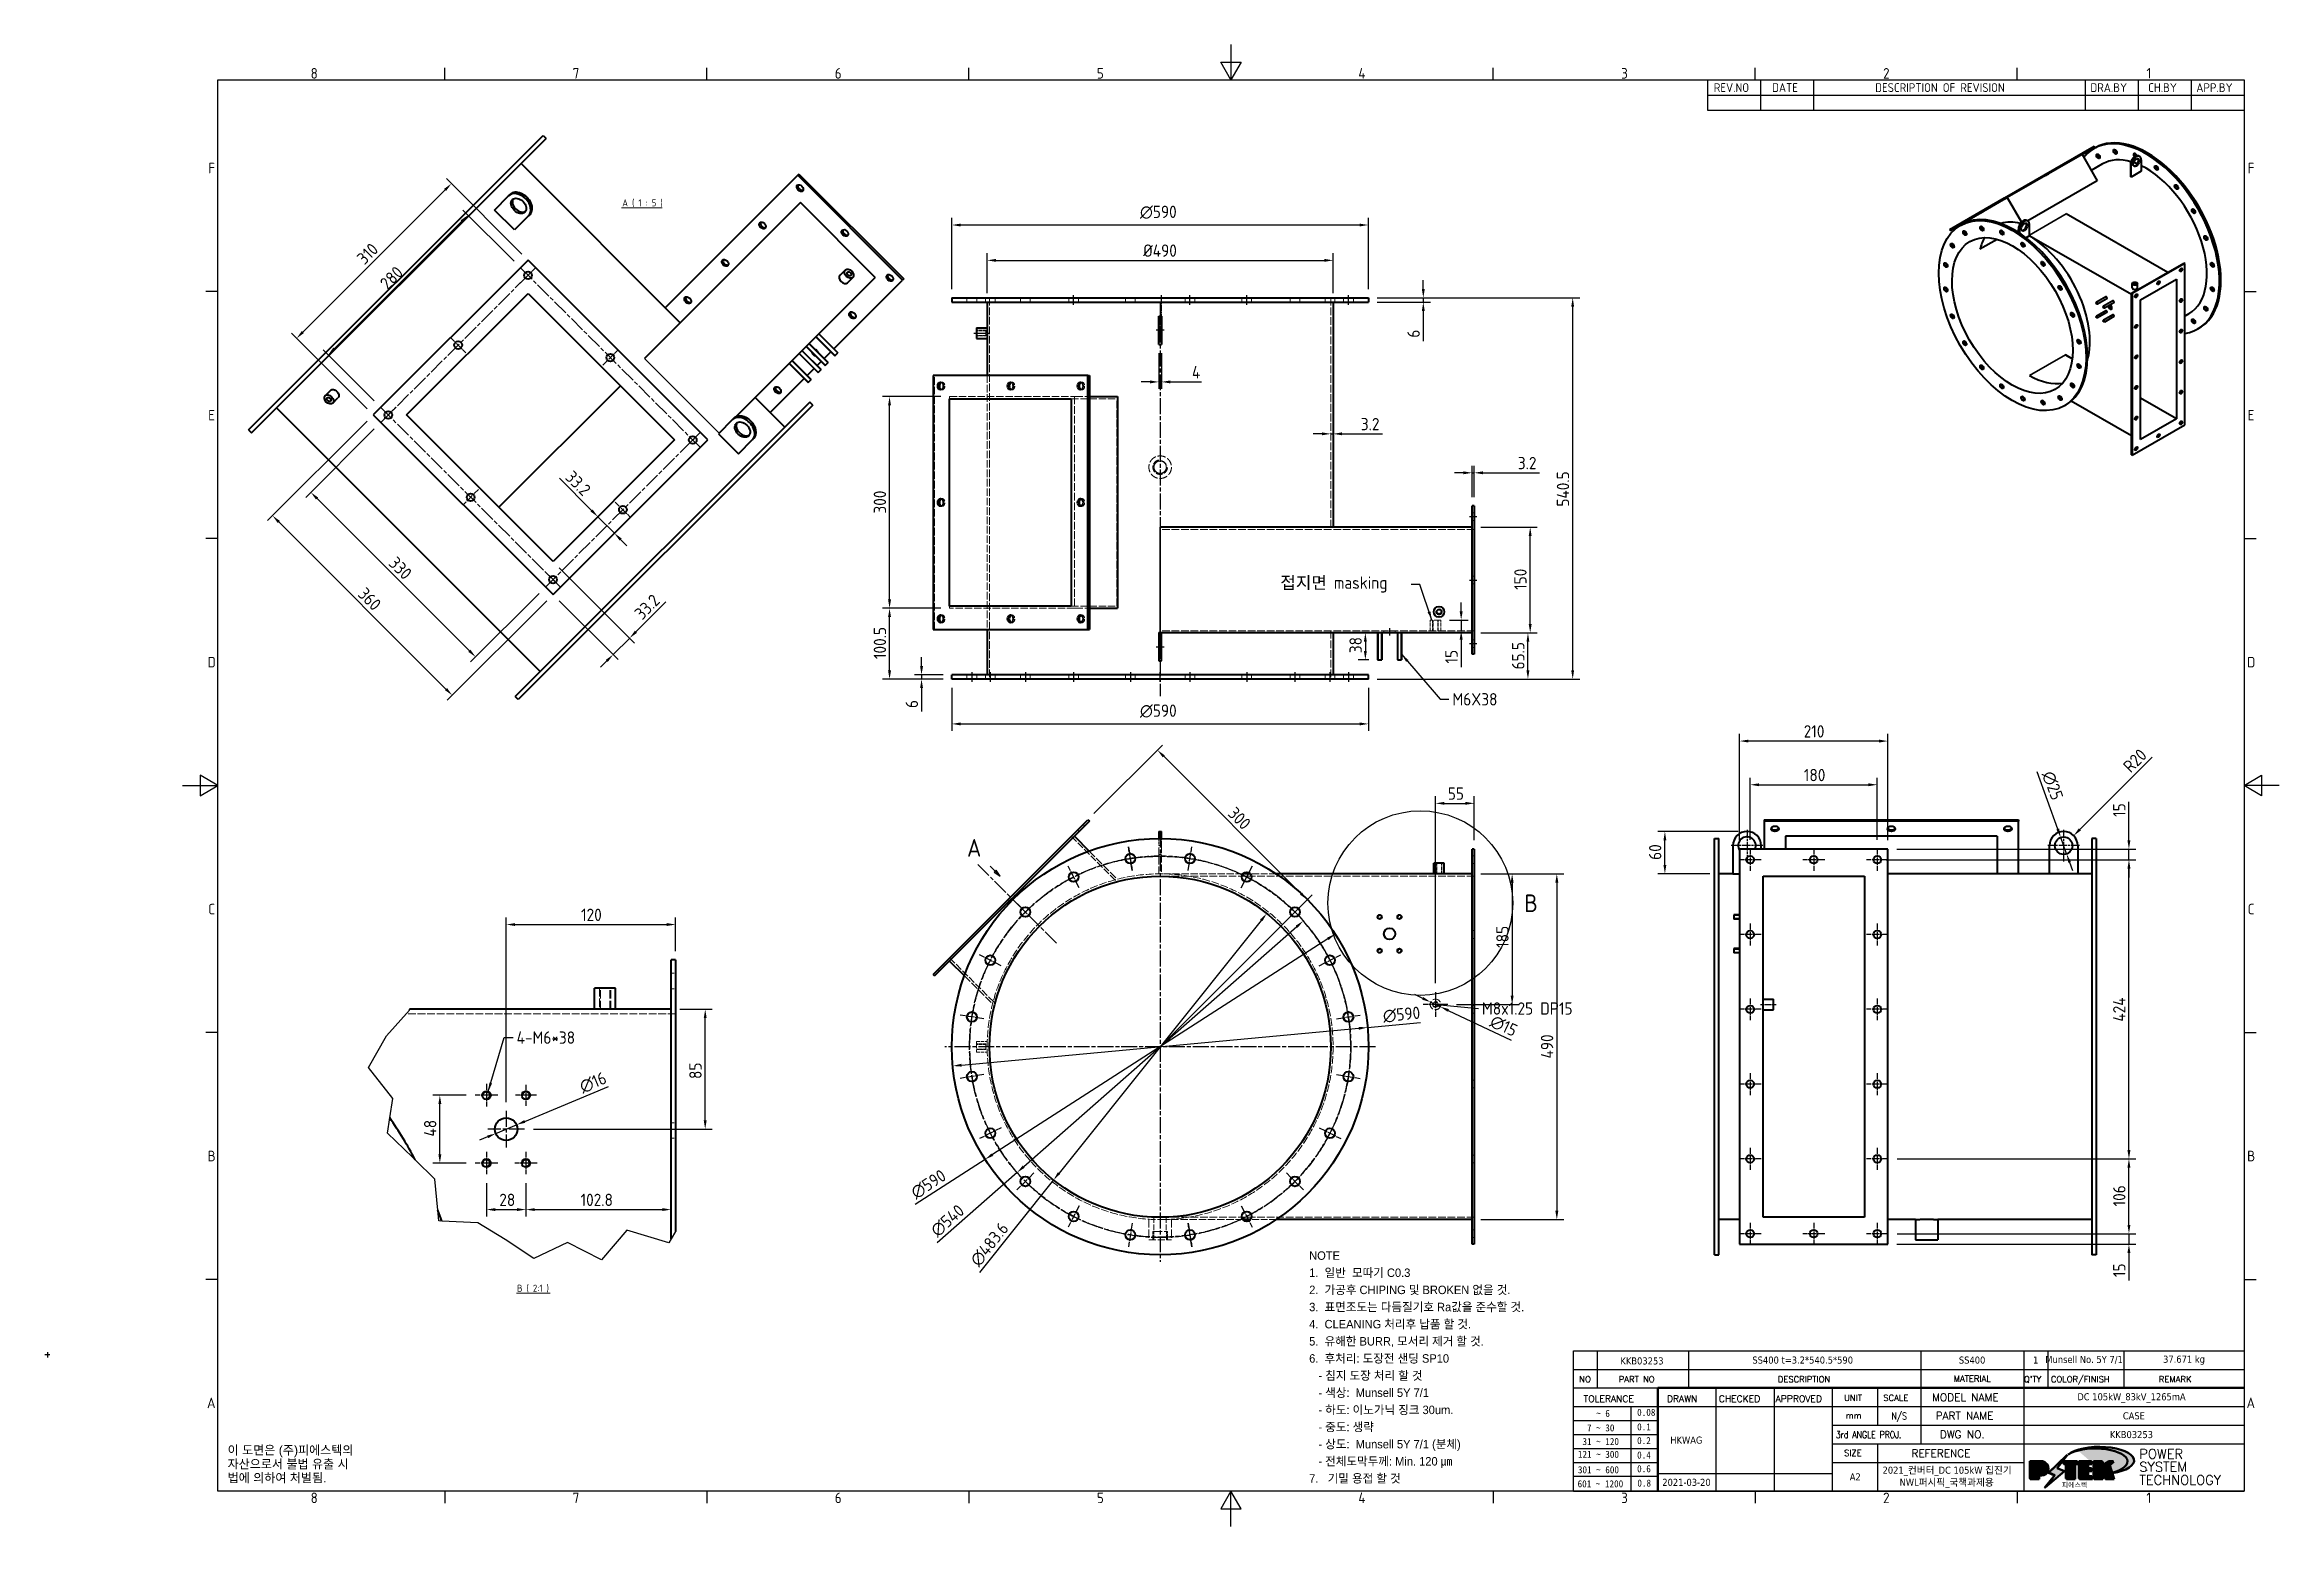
# Model space of a CAD drawing. Header units: millimetres. Extents: x -195 to 2970, y 0 to 2100.
import ezdxf
from ezdxf.enums import TextEntityAlignment as Align

# ---------------------------------------------------------------- set-up
doc = ezdxf.new("R2010")
doc.units = ezdxf.units.MM
doc.header["$LTSCALE"] = 5
doc.linetypes.add('CHAIN', pattern=[0.3543, 0.2362, -0.0295, 0.0591, -0.0295])
doc.linetypes.add('DASHED', pattern=[0.2067, 0.1654, -0.0413])
doc.layers.get('0').update_dxf_attribs({"color": 3, "lineweight": 25})
for name, color, linetype, lineweight in [('가려진 것(ISO)', 2, 'DASHED', 18), ('가려진 좁은 것(ISO)', 2, 'DASHED', 18), ('가시적인 것(ISO)', 3, 'Continuous', 40), ('가시적인 좁은 것(ISO)', 3, 'Continuous', 35), ('경계(ISO)', 7, 'Continuous', 25), ('기호(ISO)', 5, 'Continuous', 25), ('끊기 선(JIS)', 7, 'Continuous', 25), ('단면선(ISO)', 7, 'CHAIN', 25), ('상세 경계(JIS)', 7, 'Continuous', 25), ('제목(ISO)', 5, 'Continuous', 50), ('중심 표식(ISO)', 1, 'Continuous', 25), ('중심선(ISO)', 1, 'Continuous', 25), ('치수(ISO)', 2, 'Continuous', 25), ('해치(ISO)', 7, 'Continuous', 18)]:
    doc.layers.add(name, color=color, linetype=linetype, lineweight=lineweight)
doc.styles.add('HAN_291', font='')
doc.styles.add('HAN_370', font='', dxfattribs={"width": 2})
doc.styles.add('ISO Proportiona M2B', font='isocp.shx')
doc.styles.add('ISO Proportional', font='arial.ttf')
doc.styles.add('RC_284', font='ROMANC.shx')
doc.styles.add('RC_287', font='ROMANC.shx')
doc.styles.add('RC_292', font='ROMANC.shx')
doc.styles.add('ROMANT_294', font='romant.shx')
doc.styles.add('문자 텍스트_M2B', font='isocp.shx')
doc.styles.add('문자 텍스트_PSTEK_POSCO', font='isocp.shx')
doc.styles.add('부품번호텍스트_PSTEK_POSCO', font='isocp.shx')
doc.styles.add('치수 텍스트_PSTEK_POSCO', font='isocp.shx')
doc.styles.add('텍스트 스타일198', font='tahoma.ttf')
doc.styles.add('텍스트 스타일333', font='ROMANC.shx', dxfattribs={"width": 0.8})
doc.styles.add('텍스트 스타일466', font='isocp.shx')
doc.styles.add('텍스트 스타일512', font='isocp.shx')
doc.styles.get('HAN_291').set_extended_font_data('GulimChe')
doc.styles.get('HAN_370').set_extended_font_data('GulimChe')
doc.dimstyles.new('치수_PSTEK_POSCO', dxfattribs={"dimscale": 5, "dimtxt": 3.5, "dimasz": 2.5, "dimexe": 2, "dimexo": 2.5, "dimgap": 1, "dimtad": 1, "dimrnd": 1e-08, "dimdsep": 46, "dimtxsty": '치수 텍스트_PSTEK_POSCO', "dimcen": 0.09, "dimdle": 10, "dimclrd": 7, "dimclre": 7, "dimclrt": 2, "dimadec": 1, "dimazin": 2, "dimtfac": 1, "dimtmove": 0, "dimatfit": 3, "dimfxl": 0, "dimtolj": 1, "dimlwd": -1, "dimlwe": -1, "dimarcsym": 0})
doc.dimstyles.new('치수_PSTEK_POSCO$7', dxfattribs={"dimscale": 5, "dimtxt": 3.5, "dimasz": 2.5, "dimexe": 2, "dimexo": 2.5, "dimgap": 1, "dimtad": 1, "dimrnd": 1e-08, "dimdsep": 46, "dimtxsty": '치수 텍스트_PSTEK_POSCO', "dimcen": 0.09, "dimdle": 10, "dimclrd": 7, "dimclre": 7, "dimclrt": 2, "dimadec": 1, "dimazin": 2, "dimtfac": 1, "dimtmove": 0, "dimatfit": 3, "dimfxl": 0, "dimtolj": 1, "dimlwd": -1, "dimlwe": -1, "dimarcsym": 0})

msp = doc.modelspace()

# ---------------------------------------------------------------- texts
at = {"layer": '기호(ISO)', "color": 7, "char_height": 10, "attachment_point": 7}
for s, insert, style in [('A ( 1 : 5 )', (622.7872, 1869.8962), '텍스트 스타일466'), ('B ( 2:1 )', (473.7916, 331.4629), '텍스트 스타일512')]:
    msp.add_mtext(s, dxfattribs=dict(at, insert=insert, style=style))
at = {"layer": '기호(ISO)', "color": 2, "char_height": 17.5, "attachment_point": 4, "style": '치수 텍스트_PSTEK_POSCO'}
for s, insert, width in [('{\\fISOCP|b0|i0;\\H17.5000;접지면 masking}', (1554.9803, 1334.9187), 180.235398), ('{\\fISOCP|b0|i0;\\H17.5000;M6X38}', (1798.7087, 1172.1753), 75.861144), ('{\\fISOCP|b0|i0;\\H17.5000;4-M6*38}', (473.141, 692.7039), 101.1621)]:
    msp.add_mtext(s, dxfattribs=dict(at, insert=insert, width=width))
at = {"layer": '기호(ISO)', "color": 2, "attachment_point": 4}
for s, insert, char_height, width, line_spacing_factor, style in [('{M8x1.25 DP15}', (1840.5137, 733.9406), 17.5, 151.259233, 0.6125, '치수 텍스트_PSTEK_POSCO'), ('{\\fArial|b0|i0;\\H12.5000;이 도면은 (주)피에스텍의\\P자산으로서 불법 유출 시 \\P법에 의하여 처벌됨.}', (63.7754, 87.5732), 12.5, 196.530519, 0.944221, '문자 텍스트_PSTEK_POSCO')]:
    msp.add_mtext(s, dxfattribs=dict(at, insert=insert, char_height=char_height, width=width, line_spacing_factor=line_spacing_factor, style=style))

# ---------------------------------------------------------------- blocks, each defined once
blk = doc.blocks.new('경계 Default Border')
at = {"layer": '경계(ISO)'}
for p, q in [((74.25, 410), (74.25, 413.4)), ((148.5, 410), (148.5, 413.4)), ((222.75, 410), (222.75, 413.4)), ((371.25, 410), (371.25, 413.4)), ((445.5, 410), (445.5, 413.4)), ((519.75, 410), (519.75, 413.4)), ((10, 350), (6.6, 350)), ((584, 350), (587.4, 350)), ((10, 280), (6.6, 280)), ((584, 280), (587.4, 280)), ((10, 140), (6.6, 140)), ((584, 140), (587.4, 140)), ((10, 70), (6.6, 70)), ((584, 70), (587.4, 70)), ((74.25, 10), (74.25, 6.6)), ((148.5, 10), (148.5, 6.6)), ((222.75, 10), (222.75, 6.6)), ((371.25, 10), (371.25, 6.6)), ((445.5, 10), (445.5, 6.6)), ((519.75, 10), (519.75, 6.6))]:
    blk.add_line(p, q, dxfattribs=at)
at = {"layer": '경계(ISO)', "flags": 128}
for points in [[(297, 420), (297, 410), (294.11, 415), (299.89, 415), (297, 410)], [(10, 10), (10, 410), (584, 410), (584, 10), (10, 10)], [(0, 210), (10, 210), (5, 212.89), (5, 207.11), (10, 210)], [(594, 210), (584, 210), (589, 212.89), (589, 207.11), (584, 210)], [(297, 0), (297, 10), (294.11, 5), (299.89, 5), (297, 10)]]:
    blk.add_lwpolyline(points, dxfattribs=at)
at = {"layer": '경계(ISO)', "color": 2, "char_height": 3, "attachment_point": 7, "style": '문자 텍스트_M2B'}
for s, insert in [('8', (36.27, 410.37)), ('7', (110.52, 410.39)), ('6', (184.77, 410.37)), ('5', (259.02, 410.37)), ('4', (333.1, 410.4)), ('3', (407.54, 410.37)), ('2', (481.75, 410.37)), ('1', (556.36, 410.4)), ('F', (7.24, 383.5)), ('F', (585.04, 383.5)), ('E', (7.24, 313.47)), ('E', (585.04, 313.47)), ('D', (7.08, 243.47)), ('D', (584.88, 243.47)), ('C', (7.24, 173.47)), ('C', (585.04, 173.47)), ('B', (7.08, 103.47)), ('B', (584.88, 103.47)), ('A', (6.91, 33.49)), ('A', (584.71, 33.49)), ('8', (36.27, 6.57)), ('7', (110.52, 6.59)), ('6', (184.77, 6.57)), ('5', (259.02, 6.57)), ('4', (333.1, 6.6)), ('3', (407.54, 6.57)), ('2', (481.75, 6.57)), ('1', (556.36, 6.6))]:
    blk.add_mtext(s, dxfattribs=dict(at, insert=insert))
blk = doc.blocks.new('제목 블록 PSTEK')
h = blk.add_hatch(color=1)
edge = h.paths.add_edge_path(flags=0)
edge.add_line((314.22, 19.61), (314.22, 17))
edge.add_line((314.22, 17), (314.35, 17))
edge.add_arc((314.35, 17.65), 0.651, 270, 360)
edge.add_line((315, 17.65), (315, 18.96))
edge.add_arc((314.35, 18.96), 0.651, 0, 90)
edge.add_line((314.35, 19.61), (314.22, 19.61))
edge = h.paths.add_edge_path()
edge.add_arc((314.98, 18.29), 1.97, 270, 450)
edge.add_line((314.98, 20.26), (311.77, 20.26))
edge.add_line((311.77, 20.26), (311.77, 15.34))
edge.add_line((311.77, 15.34), (314.22, 15.34))
edge.add_line((314.22, 15.34), (314.22, 16.32))
edge.add_line((314.22, 16.32), (314.98, 16.32))
h = blk.add_hatch(color=252)
edge = h.paths.add_edge_path()
edge.add_arc((314.98, 18.29), 1.97, 270, 406.82787)
edge.add_arc((315.16, 18.14), 1.97, -90, 53.56098, ccw=False)
edge.add_line((315.16, 16.17), (314.4, 16.17))
edge.add_line((314.4, 16.17), (314.4, 15.19))
edge.add_line((314.4, 15.19), (311.94, 15.19))
edge.add_line((311.94, 15.19), (311.94, 15.34))
edge.add_line((311.94, 15.34), (314.22, 15.34))
edge.add_line((314.22, 15.34), (314.22, 16.32))
edge.add_line((314.22, 16.32), (314.98, 16.32))
h = blk.add_hatch(color=252)
edge = h.paths.add_edge_path()
edge.add_line((314.4, 19.46), (314.53, 19.46))
edge.add_arc((314.53, 18.81), 0.651, 60.41893, 90, ccw=False)
edge.add_arc((314.35, 18.96), 0.651, 39.96992, 90)
edge.add_line((314.35, 19.61), (314.22, 19.61))
edge.add_line((314.22, 19.61), (314.22, 17))
edge.add_line((314.22, 17), (314.35, 17))
edge.add_arc((314.35, 17.65), 0.651, 270, 274.69308)
edge.add_line((314.4, 17), (314.4, 19.46))
for color, points in [(252, [(317.22, 17.06), (322.03, 21.63), (322.28, 21.94), (317.05, 16.98), (318.75, 16.19), (316, 12.72), (316.34, 13), (318.92, 16.27)]), (5, [(321.62, 17.42), (319.53, 18.25), (322.45, 22.02), (317.22, 17.06), (318.92, 16.27), (316.17, 12.8)]), (1, [(324.48, 19.61), (325.24, 19.61), (325.24, 20.26), (321.23, 20.26), (321.23, 19.61), (321.98, 19.61), (321.98, 15.34), (324.48, 15.34)]), (252, [(321.98, 19.61), (321.4, 19.61), (321.4, 19.46), (321.98, 19.46)]), (252, [(324.66, 19.46), (325.42, 19.46), (325.42, 20.11), (325.24, 20.11), (325.24, 19.61), (324.48, 19.61), (324.48, 15.34), (322.16, 15.34), (322.16, 15.19), (324.66, 15.19)]), (1, [(329.23, 20.26), (325.66, 20.26), (325.66, 15.34), (329.36, 15.34), (329.36, 15.99), (328.11, 15.99), (328.11, 17.56), (329.23, 17.56), (329.23, 18.26), (328.11, 18.26), (328.11, 19.61), (329.23, 19.61)]), (252, [(328.29, 19.46), (329.41, 19.46), (329.41, 20.11), (329.23, 20.11), (329.23, 19.61), (328.11, 19.61), (328.11, 18.26), (328.29, 18.26)]), (1, [(332.33, 20.26), (329.86, 20.26), (329.86, 15.34), (332.33, 15.34), (332.33, 17.43), (333.07, 15.34), (335.49, 15.34), (334.25, 19.31), (335.44, 20.26), (334.31, 20.26), (332.33, 19)]), (252, [(332.51, 20.11), (332.33, 20.11), (332.33, 19), (332.51, 19.11)]), (252, [(335.62, 20.11), (335.25, 20.11), (334.25, 19.31), (335.49, 15.34), (333.2, 15.34), (333.25, 15.19), (335.66, 15.19), (334.43, 19.16)]), (252, [(329.54, 15.85), (329.36, 15.85), (329.36, 15.34), (325.83, 15.34), (325.83, 15.19), (329.54, 15.19)]), (252, [(328.29, 17.42), (329.41, 17.42), (329.41, 18.11), (329.23, 18.11), (329.23, 17.56), (328.11, 17.56), (328.11, 15.99), (328.29, 15.99)]), (252, [(332.51, 16.93), (332.33, 17.43), (332.33, 15.34), (330.04, 15.34), (330.04, 15.19), (332.51, 15.19)])]:
    blk.add_hatch(color=color).paths.add_polyline_path(points)
at = {"layer": '해치(ISO)', "true_color": 0x27d1fc}
h = blk.add_hatch(color=140, dxfattribs=at)
edge = h.paths.add_edge_path()
edge.add_ellipse((330.37, 20.16), major_axis=(9.1, 0), ratio=0.40699, start_angle=301.30985, end_angle=507.74369)
edge.add_ellipse((331.53, 20.46), major_axis=(-9.82, 0), ratio=0.39426, start_angle=111.51207, end_angle=334.47025, ccw=False)
edge.add_line((335.14, 16.86), (335.1, 16.99))
at = {"color": 180}
for p, q in [((182.48, 11.79), (182.48, 51.57)), ((182.48, 51.57), (372.48, 51.57)), ((189.27, 51.57), (189.27, 41.01)), ((215.22, 41.01), (215.22, 51.57)), ((280.88, 51.57), (280.88, 41.01)), ((310.09, 51.57), (310.09, 41.01)), ((316.9, 51.57), (316.9, 41.01)), ((338.46, 51.57), (338.46, 41.01)), ((372.48, 51.57), (372.48, 11.79)), ((182.48, 46.29), (372.48, 46.29)), ((182.48, 41.01), (206.45, 41.01)), ((222.94, 11.79), (222.94, 41.01)), ((239.43, 11.79), (239.43, 41.01)), ((255.92, 11.79), (255.92, 41.01)), ((268.69, 41.01), (268.69, 30.45)), ((280.88, 41.01), (280.88, 25.17)), ((310.09, 41.01), (310.09, 11.79)), ((182.48, 35.73), (206.45, 35.73)), ((182.48, 31.78), (206.45, 31.78)), ((198.86, 12.03), (198.86, 35.73)), ((206.45, 35.73), (372.48, 35.73)), ((182.48, 27.83), (206.45, 27.83)), ((255.92, 30.45), (372.48, 30.45)), ((182.48, 23.88), (206.45, 23.88)), ((182.48, 19.93), (206.45, 19.93)), ((255.92, 25.17), (372.48, 25.17)), ((255.92, 19.89), (310.09, 19.89)), ((268.69, 25.17), (268.69, 11.79)), ((182.48, 15.98), (206.45, 15.98)), ((206.45, 16.74), (255.92, 16.74)), ((182.48, 11.79), (372.48, 11.79))]:
    blk.add_line(p, q, dxfattribs=at)
at = {"color": 7, "lineweight": 50}
for p, q in [((206.45, 11.79), (206.45, 41.01)), ((206.45, 41.01), (372.48, 41.01))]:
    blk.add_line(p, q, dxfattribs=at)
at = {"color": 7}
for p, q in [((314.98, 20.26), (311.77, 20.26)), ((311.77, 20.26), (311.77, 15.34)), ((314.98, 20.26), (311.77, 20.26)), ((311.77, 20.26), (311.77, 15.34)), ((314.22, 17), (314.22, 19.61)), ((314.22, 19.61), (314.35, 19.61)), ((314.35, 19.61), (314.22, 19.61)), ((314.22, 19.61), (314.22, 17)), ((314.22, 17), (314.22, 19.61)), ((314.22, 19.61), (314.35, 19.61)), ((314.4, 19.46), (314.53, 19.46)), ((314.4, 17), (314.4, 19.46)), ((322.28, 21.94), (317.05, 16.98)), ((322.45, 22.02), (317.22, 17.06)), ((317.22, 17.06), (322.03, 21.63)), ((319.53, 18.25), (322.45, 22.02)), ((325.24, 20.26), (321.23, 20.26)), ((321.23, 20.26), (321.23, 19.61)), ((325.24, 20.26), (321.23, 20.26)), ((321.23, 20.26), (321.23, 19.61)), ((321.23, 19.61), (321.98, 19.61)), ((321.23, 19.61), (321.98, 19.61)), ((321.4, 19.61), (321.4, 19.46)), ((321.98, 19.61), (321.4, 19.61)), ((321.4, 19.46), (321.98, 19.46)), ((321.98, 19.61), (321.98, 15.34)), ((321.98, 19.46), (321.98, 19.61)), ((321.98, 19.61), (321.98, 15.34)), ((322.03, 21.63), (322.28, 21.94)), ((324.48, 19.61), (325.24, 19.61)), ((324.48, 15.34), (324.48, 19.61)), ((325.24, 19.61), (324.48, 19.61)), ((324.48, 19.61), (324.48, 15.34)), ((324.48, 19.61), (325.24, 19.61)), ((324.48, 15.34), (324.48, 19.61)), ((324.66, 19.46), (325.42, 19.46)), ((324.66, 15.19), (324.66, 19.46)), ((325.24, 19.61), (325.24, 20.26)), ((325.24, 19.61), (325.24, 20.26)), ((325.42, 20.11), (325.24, 20.11)), ((325.24, 20.11), (325.24, 19.61)), ((325.42, 19.46), (325.42, 20.11)), ((329.23, 20.26), (325.66, 20.26)), ((325.66, 20.26), (325.66, 15.34)), ((325.66, 20.26), (325.66, 15.34)), ((329.23, 20.26), (325.66, 20.26)), ((328.11, 18.26), (328.11, 19.61)), ((328.11, 19.61), (329.23, 19.61)), ((329.23, 19.61), (328.11, 19.61)), ((328.11, 19.61), (328.11, 18.26)), ((328.11, 18.26), (328.11, 19.61)), ((328.11, 19.61), (329.23, 19.61)), ((328.29, 18.26), (328.29, 19.46)), ((328.29, 19.46), (329.41, 19.46)), ((329.23, 19.61), (329.23, 20.26)), ((329.23, 19.61), (329.23, 20.26)), ((329.41, 20.11), (329.23, 20.11)), ((329.23, 20.11), (329.23, 19.61)), ((329.41, 19.46), (329.41, 20.11)), ((332.33, 20.26), (329.86, 20.26)), ((329.86, 20.26), (329.86, 15.34)), ((329.86, 20.26), (329.86, 15.34)), ((332.33, 20.26), (329.86, 20.26)), ((334.31, 20.26), (332.33, 19)), ((332.33, 19), (332.33, 20.26)), ((334.31, 20.26), (332.33, 19)), ((332.33, 19), (332.33, 20.26)), ((332.51, 20.11), (332.33, 20.11)), ((332.33, 20.11), (332.33, 19)), ((332.33, 19), (332.51, 19.11)), ((332.51, 19.11), (332.51, 20.11)), ((334.25, 19.31), (335.44, 20.26)), ((334.25, 19.31), (335.44, 20.26)), ((335.25, 20.11), (334.25, 19.31)), ((335.49, 15.34), (334.25, 19.31)), ((334.25, 19.31), (335.49, 15.34)), ((335.49, 15.34), (334.25, 19.31)), ((335.44, 20.26), (334.31, 20.26)), ((335.44, 20.26), (334.31, 20.26)), ((334.43, 19.16), (335.62, 20.11)), ((335.66, 15.19), (334.43, 19.16)), ((335.62, 20.11), (335.25, 20.11)), ((311.77, 15.34), (314.22, 15.34)), ((311.77, 15.34), (314.22, 15.34)), ((314.22, 15.34), (311.94, 15.34)), ((311.94, 15.34), (311.94, 15.19)), ((311.94, 15.19), (314.4, 15.19)), ((314.35, 17), (314.22, 17)), ((314.22, 17), (314.35, 17)), ((314.35, 17), (314.22, 17)), ((314.22, 16.32), (314.98, 16.32)), ((314.22, 15.34), (314.22, 16.32)), ((314.98, 16.32), (314.22, 16.32)), ((314.22, 16.32), (314.22, 15.34)), ((314.22, 16.32), (314.98, 16.32)), ((314.22, 15.34), (314.22, 16.32)), ((314.4, 16.17), (315.16, 16.17)), ((314.4, 15.19), (314.4, 16.17)), ((315, 18.96), (315, 17.65)), ((315, 18.96), (315, 17.65)), ((318.75, 16.19), (316, 12.72)), ((316, 12.72), (316.34, 13)), ((316.17, 12.8), (321.62, 17.42)), ((318.92, 16.27), (316.17, 12.8)), ((316.34, 13), (318.92, 16.27)), ((317.05, 16.98), (318.75, 16.19)), ((318.92, 16.27), (317.22, 17.06)), ((317.22, 17.06), (318.92, 16.27)), ((321.62, 17.42), (319.53, 18.25)), ((321.98, 15.34), (324.48, 15.34)), ((321.98, 15.34), (324.48, 15.34)), ((324.48, 15.34), (322.16, 15.34)), ((322.16, 15.34), (322.16, 15.19)), ((322.16, 15.19), (324.66, 15.19)), ((325.66, 15.34), (329.36, 15.34)), ((325.66, 15.34), (329.36, 15.34)), ((329.36, 15.34), (325.83, 15.34)), ((325.83, 15.34), (325.83, 15.19)), ((325.83, 15.19), (329.54, 15.19)), ((329.23, 18.26), (328.11, 18.26)), ((328.11, 18.26), (328.29, 18.26)), ((329.23, 18.26), (328.11, 18.26)), ((328.11, 17.56), (329.23, 17.56)), ((328.11, 15.99), (328.11, 17.56)), ((329.23, 17.56), (328.11, 17.56)), ((328.11, 17.56), (328.11, 15.99)), ((328.11, 17.56), (329.23, 17.56)), ((328.11, 15.99), (328.11, 17.56)), ((329.36, 15.99), (328.11, 15.99)), ((328.11, 15.99), (328.29, 15.99)), ((329.36, 15.99), (328.11, 15.99)), ((328.29, 15.99), (328.29, 17.42)), ((328.29, 17.42), (329.41, 17.42)), ((329.23, 17.56), (329.23, 18.26)), ((329.23, 17.56), (329.23, 18.26)), ((329.41, 18.11), (329.23, 18.11)), ((329.23, 18.11), (329.23, 17.56)), ((329.36, 15.34), (329.36, 15.99)), ((329.36, 15.34), (329.36, 15.99)), ((329.54, 15.85), (329.36, 15.85)), ((329.36, 15.85), (329.36, 15.34)), ((329.41, 17.42), (329.41, 18.11)), ((329.54, 15.19), (329.54, 15.85)), ((329.86, 15.34), (332.33, 15.34)), ((329.86, 15.34), (332.33, 15.34)), ((332.33, 15.34), (330.04, 15.34)), ((330.04, 15.34), (330.04, 15.19)), ((330.04, 15.19), (332.51, 15.19)), ((332.33, 17.43), (333.07, 15.34)), ((332.33, 15.34), (332.33, 17.43)), ((332.51, 16.93), (332.33, 17.43)), ((332.33, 17.43), (332.33, 15.34)), ((332.33, 17.43), (333.07, 15.34)), ((332.33, 15.34), (332.33, 17.43)), ((332.51, 15.19), (332.51, 16.93)), ((333.07, 15.34), (335.49, 15.34)), ((333.07, 15.34), (335.49, 15.34)), ((335.49, 15.34), (333.2, 15.34)), ((333.2, 15.34), (333.25, 15.19)), ((333.25, 15.19), (335.66, 15.19)), ((345.04, 17.5), (344.99, 17.69))]:
    blk.add_line(p, q, dxfattribs=at)
at = {"color": 1}
for p, q in [((314.98, 20.26), (311.77, 20.26)), ((311.77, 20.26), (311.77, 15.34)), ((314.22, 17), (314.22, 19.61)), ((314.22, 19.61), (314.35, 19.61)), ((325.24, 20.26), (321.23, 20.26)), ((321.23, 20.26), (321.23, 19.61)), ((321.23, 19.61), (321.98, 19.61)), ((321.98, 19.61), (321.98, 15.34)), ((324.48, 19.61), (325.24, 19.61)), ((324.48, 15.34), (324.48, 19.61)), ((325.24, 19.61), (325.24, 20.26)), ((329.23, 20.26), (325.66, 20.26)), ((325.66, 20.26), (325.66, 15.34)), ((328.11, 18.26), (328.11, 19.61)), ((328.11, 19.61), (329.23, 19.61)), ((329.23, 19.61), (329.23, 20.26)), ((332.33, 20.26), (329.86, 20.26)), ((329.86, 20.26), (329.86, 15.34)), ((334.31, 20.26), (332.33, 19)), ((332.33, 19), (332.33, 20.26)), ((334.25, 19.31), (335.44, 20.26)), ((335.49, 15.34), (334.25, 19.31)), ((335.44, 20.26), (334.31, 20.26)), ((311.77, 15.34), (314.22, 15.34)), ((314.35, 17), (314.22, 17)), ((314.22, 16.32), (314.98, 16.32)), ((314.22, 15.34), (314.22, 16.32)), ((315, 18.96), (315, 17.65)), ((321.98, 15.34), (324.48, 15.34)), ((325.66, 15.34), (329.36, 15.34)), ((329.23, 18.26), (328.11, 18.26)), ((328.11, 17.56), (329.23, 17.56)), ((328.11, 15.99), (328.11, 17.56)), ((329.36, 15.99), (328.11, 15.99)), ((329.23, 17.56), (329.23, 18.26)), ((329.36, 15.34), (329.36, 15.99)), ((329.86, 15.34), (332.33, 15.34)), ((332.33, 17.43), (333.07, 15.34)), ((332.33, 15.34), (332.33, 17.43)), ((333.07, 15.34), (335.49, 15.34))]:
    blk.add_line(p, q, dxfattribs=at)
at = {"color": 5}
for p, q in [((322.45, 22.02), (317.22, 17.06)), ((319.53, 18.25), (322.45, 22.02)), ((316.17, 12.8), (321.62, 17.42)), ((318.92, 16.27), (316.17, 12.8)), ((317.22, 17.06), (318.92, 16.27)), ((321.62, 17.42), (319.53, 18.25))]:
    blk.add_line(p, q, dxfattribs=at)
at = {"color": 7}
for centre, radius, start, end in [((314.35, 18.96), 0.651, 0, 90), ((314.35, 18.96), 0.651, 39.96992, 90), ((314.35, 18.96), 0.651, 0, 90), ((314.53, 18.81), 0.651, 60.41893, 90), ((314.98, 18.29), 1.97, 270, 90), ((314.98, 18.29), 1.97, 270, 90), ((314.98, 18.29), 1.97, 270, 46.82787), ((315.16, 18.14), 1.97, 270, 53.56098), ((314.35, 17.65), 0.651, 270, 0), ((314.35, 17.65), 0.651, 270, 0), ((314.35, 17.65), 0.651, 270, 274.69308)]:
    blk.add_arc(centre, radius, start, end, dxfattribs=at)
at = {"color": 1}
for centre, radius, start, end in [((314.35, 18.96), 0.651, 0, 90), ((314.98, 18.29), 1.97, 270, 90), ((314.35, 17.65), 0.651, 270, 0)]:
    blk.add_arc(centre, radius, start, end, dxfattribs=at)
at = {"layer": '제목(ISO)', "lineweight": 18}
blk.add_line((182.48, 35.73), (182.48, 11.79), dxfattribs=at)
at = {"layer": '제목(ISO)'}
for p, q in [((314.98, 20.26), (311.77, 20.26)), ((311.77, 20.26), (311.77, 15.34)), ((314.22, 17), (314.22, 19.61)), ((314.22, 19.61), (314.35, 19.61)), ((314.35, 19.61), (314.22, 19.61)), ((314.22, 19.61), (314.22, 17)), ((314.4, 19.46), (314.53, 19.46)), ((314.4, 17), (314.4, 19.46)), ((322.28, 21.94), (317.05, 16.98)), ((322.45, 22.02), (317.22, 17.06)), ((317.22, 17.06), (322.03, 21.63)), ((319.53, 18.25), (322.45, 22.02)), ((325.24, 20.26), (321.23, 20.26)), ((321.23, 20.26), (321.23, 19.61)), ((321.23, 19.61), (321.98, 19.61)), ((321.98, 19.61), (321.4, 19.61)), ((321.4, 19.61), (321.4, 19.46)), ((321.4, 19.46), (321.98, 19.46)), ((321.98, 19.61), (321.98, 15.34)), ((321.98, 19.46), (321.98, 19.61)), ((322.03, 21.63), (322.28, 21.94)), ((324.48, 19.61), (325.24, 19.61)), ((324.48, 15.34), (324.48, 19.61)), ((325.24, 19.61), (324.48, 19.61)), ((324.48, 19.61), (324.48, 15.34)), ((324.66, 19.46), (325.42, 19.46)), ((324.66, 15.19), (324.66, 19.46)), ((325.24, 19.61), (325.24, 20.26)), ((325.42, 20.11), (325.24, 20.11)), ((325.24, 20.11), (325.24, 19.61)), ((325.42, 19.46), (325.42, 20.11)), ((329.23, 20.26), (325.66, 20.26)), ((325.66, 20.26), (325.66, 15.34)), ((328.11, 18.26), (328.11, 19.61)), ((328.11, 19.61), (329.23, 19.61)), ((329.23, 19.61), (328.11, 19.61)), ((328.11, 19.61), (328.11, 18.26)), ((328.29, 19.46), (329.41, 19.46)), ((328.29, 18.26), (328.29, 19.46)), ((329.23, 19.61), (329.23, 20.26)), ((329.41, 20.11), (329.23, 20.11)), ((329.23, 20.11), (329.23, 19.61)), ((329.41, 19.46), (329.41, 20.11)), ((332.33, 20.26), (329.86, 20.26)), ((329.86, 20.26), (329.86, 15.34)), ((334.31, 20.26), (332.33, 19)), ((332.33, 19), (332.33, 20.26)), ((332.51, 20.11), (332.33, 20.11)), ((332.33, 20.11), (332.33, 19)), ((332.33, 19), (332.51, 19.11)), ((332.51, 19.11), (332.51, 20.11)), ((334.25, 19.31), (335.44, 20.26)), ((335.25, 20.11), (334.25, 19.31)), ((335.49, 15.34), (334.25, 19.31)), ((334.25, 19.31), (335.49, 15.34)), ((335.44, 20.26), (334.31, 20.26)), ((334.43, 19.16), (335.62, 20.11)), ((335.66, 15.19), (334.43, 19.16)), ((335.62, 20.11), (335.25, 20.11)), ((311.77, 15.34), (314.22, 15.34)), ((314.22, 15.34), (311.94, 15.34)), ((311.94, 15.34), (311.94, 15.19)), ((311.94, 15.19), (314.4, 15.19)), ((314.35, 17), (314.22, 17)), ((314.22, 17), (314.35, 17)), ((314.22, 15.34), (314.22, 16.32)), ((314.22, 16.32), (314.98, 16.32)), ((314.98, 16.32), (314.22, 16.32)), ((314.22, 16.32), (314.22, 15.34)), ((314.4, 15.19), (314.4, 16.17)), ((314.4, 16.17), (315.16, 16.17)), ((315, 18.96), (315, 17.65)), ((318.75, 16.19), (316, 12.72)), ((316, 12.72), (316.34, 13)), ((316.17, 12.8), (321.62, 17.42)), ((318.92, 16.27), (316.17, 12.8)), ((316.34, 13), (318.92, 16.27)), ((317.05, 16.98), (318.75, 16.19)), ((317.22, 17.06), (318.92, 16.27)), ((318.92, 16.27), (317.22, 17.06)), ((321.62, 17.42), (319.53, 18.25)), ((321.98, 15.34), (324.48, 15.34)), ((324.48, 15.34), (322.16, 15.34)), ((322.16, 15.34), (322.16, 15.19)), ((322.16, 15.19), (324.66, 15.19)), ((325.66, 15.34), (329.36, 15.34)), ((329.36, 15.34), (325.83, 15.34)), ((325.83, 15.34), (325.83, 15.19)), ((325.83, 15.19), (329.54, 15.19)), ((329.23, 18.26), (328.11, 18.26)), ((328.11, 18.26), (328.29, 18.26)), ((328.11, 15.99), (328.11, 17.56)), ((328.11, 17.56), (329.23, 17.56)), ((329.23, 17.56), (328.11, 17.56)), ((328.11, 17.56), (328.11, 15.99)), ((329.36, 15.99), (328.11, 15.99)), ((328.11, 15.99), (328.29, 15.99)), ((328.29, 17.42), (329.41, 17.42)), ((328.29, 15.99), (328.29, 17.42)), ((329.23, 17.56), (329.23, 18.26)), ((329.41, 18.11), (329.23, 18.11)), ((329.23, 18.11), (329.23, 17.56)), ((329.36, 15.34), (329.36, 15.99)), ((329.54, 15.85), (329.36, 15.85)), ((329.36, 15.85), (329.36, 15.34)), ((329.41, 17.42), (329.41, 18.11)), ((329.54, 15.19), (329.54, 15.85)), ((329.86, 15.34), (332.33, 15.34)), ((332.33, 15.34), (330.04, 15.34)), ((330.04, 15.34), (330.04, 15.19)), ((330.04, 15.19), (332.51, 15.19)), ((332.33, 15.34), (332.33, 17.43)), ((332.33, 17.43), (333.07, 15.34)), ((332.51, 16.93), (332.33, 17.43)), ((332.33, 17.43), (332.33, 15.34)), ((332.51, 15.19), (332.51, 16.93)), ((333.07, 15.34), (335.49, 15.34)), ((335.49, 15.34), (333.2, 15.34)), ((333.2, 15.34), (333.25, 15.19)), ((333.25, 15.19), (335.66, 15.19))]:
    blk.add_line(p, q, dxfattribs=at)
at = {"layer": '제목(ISO)', "color": 4}
blk.add_line((335.14, 16.86), (335.1, 16.99), dxfattribs=at)
at = {"layer": '제목(ISO)'}
for centre, radius, start, end in [((314.35, 18.96), 0.651, 0, 90), ((314.35, 18.96), 0.651, 39.96992, 90), ((314.53, 18.81), 0.651, 60.41893, 90), ((314.98, 18.29), 1.97, 46.82787, 90), ((314.98, 18.29), 1.97, 270, 46.82787), ((314.98, 18.29), 1.97, 270, 46.82787), ((315.16, 18.14), 1.97, 270, 53.56098), ((314.35, 17.65), 0.651, 270, 0), ((314.35, 17.65), 0.651, 270, 274.69308)]:
    blk.add_arc(centre, radius, start, end, dxfattribs=at)
at = {"layer": '제목(ISO)', "color": 4}
for centre, major_axis, ratio, start_param, end_param in [((331.53, 20.46), (9.82, 0), 0.39426, 5.087845, 8.9792), ((330.37, 20.16), (9.1, 0), 0.40699, 5.258849, 8.861799)]:
    blk.add_ellipse(centre, major_axis=major_axis, ratio=ratio, start_param=start_param, end_param=end_param, dxfattribs=at)
at = {"color": 2}
for s, height, style, p in [('NO', 1.742, 'RC_284', (184.14, 42.62)), ('PART NO', 1.742, 'RC_284', (195.34, 42.62)), ('DESCRIPTION', 1.7424, 'RC_284', (240.4, 42.62)), ("Q'TY", 1.742, 'RC_284', (310.14, 42.62)), ('COLOR/FINISH', 1.7424, 'RC_284', (317.77, 42.62)), ('REMARK', 1.742, 'RC_284', (348.35, 42.62)), (' TOLERANCE', 1.9, 'RC_287', (184.09, 37.01)), ('DRAWN', 1.9, 'RC_287', (208.98, 37.01)), ('CHECKED', 1.9, 'RC_287', (223.69, 37.01)), ('APPROVED', 1.9, 'RC_287', (239.78, 37.01)), ('UNIT', 1.742, 'RC_284', (259.17, 37.34)), ('SCALE', 1.742, 'RC_284', (270.29, 37.34)), ('MODEL NAME', 2.178, 'RC_292', (284.1, 37.25)), ('    ~ 6', 2, 'HAN_291', (183.77, 32.82)), ('0.08', 2, 'HAN_291', (200.55, 33.1)), ('mm', 1.742, 'RC_284', (259.65, 32.35)), ('PART NAME', 2.178, 'RC_292', (285.14, 32.03)), (' 31 ~ 120', 2, 'HAN_291', (183.77, 24.83)), ('  7 ~ 30', 2, 'HAN_291', (183.77, 28.71)), ('0.1', 2, 'HAN_291', (200.55, 28.99)), ('0.2', 2, 'HAN_291', (200.55, 25.11)), (' DWG NO.', 2.178, 'RC_292', (284.81, 26.75)), ('121 ~ 300', 2, 'HAN_291', (183.77, 21.21)), ('0.4', 2, 'HAN_291', (200.55, 21)), ('0.6', 2, 'HAN_291', (200.55, 17.12)), ('SIZE', 1.742, 'RC_284', (259.17, 21.69)), ('REFERENCE', 2.178, 'RC_292', (278.27, 21.43)), ('601 ~ 1200', 2, 'HAN_291', (183.68, 12.85)), ('301 ~ 600', 2, 'HAN_291', (183.77, 16.83)), ('0.8', 2, 'HAN_291', (200.61, 13.06))]:
    blk.add_text(s, height=height, dxfattribs=dict(at, style=style)).set_placement(p)
at = {"color": 2, "style": 'RC_284'}
blk.add_text('MATERIAL', height=1.742, dxfattribs=at).set_placement((295.48, 43.65), align=Align.MIDDLE_CENTER)
at = {"color": 7, "style": '텍스트 스타일333', "width": 0.8}
blk.add_text('N/S', height=2, dxfattribs=at).set_placement((274.78, 33.09), align=Align.MIDDLE_CENTER)
at = {"color": 2, "style": '텍스트 스타일333', "width": 0.8}
blk.add_text('3rd ANGLE PROJ.', height=2, dxfattribs=at).set_placement((256.84, 26.76))
at = {"color": 7, "style": 'ROMANT_294'}
for s, p in [('POWER', (342.83, 20.97)), ('SYSTEM', (342.83, 17.33)), ('TECHNOLOGY', (342.83, 13.57))]:
    blk.add_text(s, height=2.7, dxfattribs=at).set_placement(p)
at = {"color": 7, "insert": (320.85, 14.21), "char_height": 1.4, "attachment_point": 1, "line_spacing_factor": 0.332, "style": 'HAN_370'}
blk.add_mtext('\\fHY견고딕|b0|i0;\\H1.4000;피에스텍', dxfattribs=at)
at = {"layer": '제목(ISO)', "color": 7, "style": '텍스트 스타일198'}
for tag, p in [('부품_번호_001', (195.81, 47.68)), ('설명_001', (233.2, 47.92)), ('재질_001', (291.7, 47.93)), ("3._Q'TY_001", (312.71, 47.92)), ('4._COLOR_001', (316.19, 48.1)), ('질량\\P3;_001', (349.54, 48.16)), ('1._MODEL_NAME_001', (325.27, 37.52)), ('제목_001', (338.15, 32.12)), ('설계자_001', (209.94, 25.23)), ('부품_번호_001', (334.47, 26.81)), ('작성_날짜_001', (207.67, 13.27)), ('시트_크기_001', (260.79, 14.82)), ('프로젝트_001', (270.08, 16.71)), ('프로젝트_002', (274.9, 13.28))]:
    blk.add_attdef(tag, p, '', height=2, dxfattribs=at)
for tag, p in [('점검자', (231.18, 26.23)), ('엔지니어링_승인자', (247.67, 26.23)), ('점검_날짜', (231.18, 14.27)), ('엔지니어링_승인_날짜', (247.67, 14.27))]:
    blk.add_attdef(tag, text='', height=2, dxfattribs=at).set_placement(p, align=Align.MIDDLE_CENTER)
blk = doc.blocks.new('리비전 내역')
at = {"layer": '기호(ISO)'}
for p, q in [((432, 410), (584, 410)), ((432, 410), (432, 405.72)), ((432, 405.72), (584, 405.72)), ((432, 405.72), (432, 401.44)), ((447, 410), (447, 405.72)), ((447, 405.72), (447, 401.44)), ((462, 410), (462, 405.72)), ((462, 405.72), (462, 401.44)), ((539, 410), (539, 405.72)), ((539, 405.72), (539, 401.44)), ((554, 410), (554, 405.72)), ((554, 405.72), (554, 401.44)), ((569, 410), (569, 405.72)), ((569, 405.72), (569, 401.44)), ((584, 410), (584, 405.72)), ((584, 405.72), (584, 401.44)), ((432, 401.44), (584, 401.44))]:
    blk.add_line(p, q, dxfattribs=at)
at = {"layer": '기호(ISO)', "color": 2, "char_height": 2.5, "attachment_point": 7, "style": 'ISO Proportiona M2B'}
for s, insert in [('REV.NO', (433.79, 406.58)), ('DATE', (450.31, 406.58)), ('DESCRIPTION OF REVISION', (479.51, 406.58)), ('DRA.BY', (540.48, 406.58)), ('CH.BY', (556.86, 406.58)), ('APP.BY', (570.48, 406.58))]:
    blk.add_mtext(s, dxfattribs=dict(at, insert=insert))
blk = doc.blocks.new('2dTransSection0')
at = {"layer": '단면선(ISO)', "linetype": 'Continuous'}
for p, q in [((228.8, 187.14), (230.21, 185.73)), ((230.49, 186.01), (229.93, 185.44)), ((229.93, 185.44), (231.63, 184.31)), ((230.21, 185.73), (231.63, 184.31)), ((231.63, 184.31), (230.49, 186.01))]:
    blk.add_line(p, q, dxfattribs=at)
at = {"layer": '단면선(ISO)', "linetype": 'Continuous', "flags": 128}
blk.add_lwpolyline([(229.93, 185.44), (231.63, 184.31), (230.49, 186.01), (229.93, 185.44)], dxfattribs=at)
at = {"layer": '단면선(ISO)'}
blk.add_solid([(229.93, 185.44), (231.63, 184.31), (230.49, 186.01), (229.93, 185.44)], dxfattribs=at)
at = {"layer": '단면선(ISO)', "insert": (222.23, 189.81), "char_height": 5, "attachment_point": 7, "style": '부품번호텍스트_PSTEK_POSCO'}
blk.add_mtext('A', dxfattribs=at)
blk = doc.blocks.new('2dDetail0')
at = {"layer": '상세 경계(JIS)'}
blk.add_circle((350.65, 176.67), 26.16, dxfattribs=at)
at = {"layer": '상세 경계(JIS)', "insert": (380.11, 174.12), "char_height": 5, "attachment_point": 7, "style": '부품번호텍스트_PSTEK_POSCO'}
blk.add_mtext('B', dxfattribs=at)
blk = doc.blocks.new('*D24')
at = {"layer": 'Defpoints', "color": 0, "transparency": 16777216}
for p in [(443.6, 556.8), (473.2, 569.1)]:
    blk.add_point(p, dxfattribs=at)
at = {"layer": '치수(ISO)', "color": 7, "transparency": 16777216}
for p, q in [((484.7, 573.9), (603.5, 623.3)), ((432.1, 552), (420.6, 547.2)), ((443.6, 556.8), (473.2, 569.1))]:
    blk.add_line(p, q, dxfattribs=at)
for points in [[(483.9, 575.8), (485.5, 572), (473.2, 569.1)], [(431.3, 553.9), (432.9, 550.1), (443.6, 556.8)]]:
    blk.add_solid(points, dxfattribs=at)
at = {"layer": '치수(ISO)', "color": 2, "transparency": 16777216, "insert": (563.7, 621.6), "char_height": 17.5, "attachment_point": 4, "rotation": 22.592, "style": '치수 텍스트_PSTEK_POSCO'}
blk.add_mtext('\\A1;∅16', dxfattribs=at)
blk = doc.blocks.new('*D25')
at = {"layer": 'Defpoints', "color": 0, "transparency": 16777216}
for p in [(1632.8, 839.5), (1136.7, 520.1)]:
    blk.add_point(p, dxfattribs=at)
at = {"layer": '치수(ISO)', "color": 7, "transparency": 16777216}
for p, q in [((1622.3, 832.7), (1147.2, 526.8)), ((1136.7, 520.1), (1037.5, 456.2))]:
    blk.add_line(p, q, dxfattribs=at)
for points in [[(1621.1, 834.4), (1623.4, 830.9), (1632.8, 839.5)], [(1146.1, 528.6), (1148.3, 525.1), (1136.7, 520.1)]]:
    blk.add_solid(points, dxfattribs=at)
at = {"layer": '치수(ISO)', "color": 2, "transparency": 16777216, "insert": (1034.3, 470.5), "char_height": 17.5, "attachment_point": 4, "rotation": 32.774, "style": '치수 텍스트_PSTEK_POSCO'}
blk.add_mtext('\\A1;∅590', dxfattribs=at)
blk = doc.blocks.new('*D26')
at = {"layer": 'Defpoints', "color": 0, "transparency": 16777216}
for p in [(1587.5, 858.1), (1182, 501.4)]:
    blk.add_point(p, dxfattribs=at)
at = {"layer": '치수(ISO)', "color": 7, "transparency": 16777216}
for p, q in [((1578.1, 849.8), (1191.4, 509.7)), ((1182, 501.4), (1068.9, 402))]:
    blk.add_line(p, q, dxfattribs=at)
for points in [[(1576.7, 851.4), (1579.4, 848.3), (1587.5, 858.1)], [(1190, 511.3), (1192.7, 508.1), (1182, 501.4)]]:
    blk.add_solid(points, dxfattribs=at)
at = {"layer": '치수(ISO)', "color": 2, "transparency": 16777216, "insert": (1063.6, 415.6), "char_height": 17.5, "attachment_point": 4, "rotation": 41.3336, "style": '치수 텍스트_PSTEK_POSCO'}
blk.add_mtext('\\A1;∅540', dxfattribs=at)
blk = doc.blocks.new('*D27')
at = {"layer": 'Defpoints', "color": 0, "transparency": 16777216}
for p in [(1535.7, 868.6), (1233.7, 490.9)]:
    blk.add_point(p, dxfattribs=at)
at = {"layer": '치수(ISO)', "color": 7, "transparency": 16777216}
for p, q in [((1527.9, 858.8), (1241.5, 500.7)), ((1233.7, 490.9), (1128.8, 359.7))]:
    blk.add_line(p, q, dxfattribs=at)
for points in [[(1526.3, 860.1), (1529.5, 857.5), (1535.7, 868.6)], [(1239.9, 502), (1243.1, 499.4), (1233.7, 490.9)]]:
    blk.add_solid(points, dxfattribs=at)
at = {"layer": '치수(ISO)', "color": 2, "transparency": 16777216, "insert": (1121.2, 372.2), "char_height": 17.5, "attachment_point": 4, "rotation": 51.3534, "style": '치수 텍스트_PSTEK_POSCO'}
blk.add_mtext('\\A1;∅483.6', dxfattribs=at)
blk = doc.blocks.new('*D28')
at = {"layer": 'Defpoints', "color": 0, "transparency": 16777216}
for p in [(1678.5, 707), (1091, 652.5)]:
    blk.add_point(p, dxfattribs=at)
at = {"layer": '치수(ISO)', "color": 7, "transparency": 16777216}
for p, q in [((1103.4, 653.7), (1666, 705.9)), ((1678.5, 707), (1753.7, 714))]:
    blk.add_line(p, q, dxfattribs=at)
for points in [[(1665.8, 707.9), (1666.2, 703.8), (1678.5, 707)], [(1103.2, 655.7), (1103.6, 651.6), (1091, 652.5)]]:
    blk.add_solid(points, dxfattribs=at)
at = {"layer": '치수(ISO)', "color": 2, "transparency": 16777216, "insert": (1700.3, 722.8), "char_height": 17.5, "attachment_point": 4, "rotation": 5.2996, "style": '치수 텍스트_PSTEK_POSCO'}
blk.add_mtext('\\A1;∅590', dxfattribs=at)
blk = doc.blocks.new('*D29')
at = {"layer": 'Defpoints', "color": 0, "transparency": 16777216}
for p in [(1089.7, 1844.4), (1089.7, 1741.2), (1679.7, 1741.2)]:
    blk.add_point(p, dxfattribs=at)
at = {"layer": '치수(ISO)', "color": 7, "transparency": 16777216}
for p, q in [((1089.7, 1753.7), (1089.7, 1854.4)), ((1667.2, 1844.4), (1102.2, 1844.4)), ((1679.7, 1753.7), (1679.7, 1854.4))]:
    blk.add_line(p, q, dxfattribs=at)
for points in [[(1102.2, 1846.4), (1102.2, 1842.3), (1089.7, 1844.4)], [(1667.2, 1846.4), (1667.2, 1842.3), (1679.7, 1844.4)]]:
    blk.add_solid(points, dxfattribs=at)
at = {"layer": '치수(ISO)', "color": 2, "transparency": 16777216, "insert": (1356.2, 1862.5), "char_height": 17.5, "attachment_point": 4, "style": '치수 텍스트_PSTEK_POSCO'}
blk.add_mtext('\\A1;\\fAIGDT|b0|i0;\\H17.5000;\\ln\\fisocp|b0|i0;\\H17.5000;590', dxfattribs=at)
blk = doc.blocks.new('*D30')
at = {"layer": 'Defpoints', "color": 0, "transparency": 16777216}
for p in [(1089.7, 1200.7), (1679.7, 1200.7), (1679.7, 1137.3)]:
    blk.add_point(p, dxfattribs=at)
at = {"layer": '치수(ISO)', "color": 7, "transparency": 16777216}
for p, q in [((1089.7, 1188.2), (1089.7, 1127.3)), ((1679.7, 1188.2), (1679.7, 1127.3)), ((1102.2, 1137.3), (1667.2, 1137.3))]:
    blk.add_line(p, q, dxfattribs=at)
for points in [[(1102.2, 1139.4), (1102.2, 1135.2), (1089.7, 1137.3)], [(1667.2, 1139.4), (1667.2, 1135.2), (1679.7, 1137.3)]]:
    blk.add_solid(points, dxfattribs=at)
at = {"layer": '치수(ISO)', "color": 2, "transparency": 16777216, "insert": (1356.2, 1155.5), "char_height": 17.5, "attachment_point": 4, "style": '치수 텍스트_PSTEK_POSCO'}
blk.add_mtext('\\A1;\\fAIGDT|b0|i0;\\H17.5000;\\ln\\fisocp|b0|i0;\\H17.5000;590', dxfattribs=at)
blk = doc.blocks.new('*D31')
at = {"layer": 'Defpoints', "color": 0, "transparency": 16777216}
for p in [(2400.5, 1051.1), (2220.5, 960.3), (2400.5, 960.3)]:
    blk.add_point(p, dxfattribs=at)
at = {"layer": '치수(ISO)', "color": 7, "transparency": 16777216}
for p, q in [((2220.5, 972.8), (2220.5, 1061.1)), ((2233, 1051.1), (2388, 1051.1)), ((2400.5, 972.8), (2400.5, 1061.1))]:
    blk.add_line(p, q, dxfattribs=at)
for points in [[(2233, 1053.1), (2233, 1049), (2220.5, 1051.1)], [(2388, 1053.1), (2388, 1049), (2400.5, 1051.1)]]:
    blk.add_solid(points, dxfattribs=at)
at = {"layer": '치수(ISO)', "color": 2, "transparency": 16777216, "insert": (2296.5, 1064.8), "char_height": 17.5, "attachment_point": 4, "style": '치수 텍스트_PSTEK_POSCO'}
blk.add_mtext('\\A1;180', dxfattribs=at)
blk = doc.blocks.new('*D32')
at = {"layer": 'Defpoints', "color": 0, "transparency": 16777216}
for p in [(2205.5, 1113), (2205.5, 959.8), (2415.5, 959.8)]:
    blk.add_point(p, dxfattribs=at)
at = {"layer": '치수(ISO)', "color": 7, "transparency": 16777216}
for p, q in [((2205.5, 972.3), (2205.5, 1123)), ((2403, 1113), (2218, 1113)), ((2415.5, 972.3), (2415.5, 1123))]:
    blk.add_line(p, q, dxfattribs=at)
for points in [[(2218, 1115), (2218, 1110.9), (2205.5, 1113)], [(2403, 1115), (2403, 1110.9), (2415.5, 1113)]]:
    blk.add_solid(points, dxfattribs=at)
at = {"layer": '치수(ISO)', "color": 2, "transparency": 16777216, "insert": (2296.3, 1126.7), "char_height": 17.5, "attachment_point": 4, "style": '치수 텍스트_PSTEK_POSCO'}
blk.add_mtext('\\A1;210', dxfattribs=at)
blk = doc.blocks.new('*D33')
at = {"layer": 'Defpoints', "color": 0, "transparency": 16777216}
for p in [(2416, 414.8), (2757, 414.8), (2415.5, 399.8)]:
    blk.add_point(p, dxfattribs=at)
at = {"layer": '치수(ISO)', "color": 7, "transparency": 16777216}
for p, q in [((2428.5, 414.8), (2767, 414.8)), ((2757, 427.3), (2757, 439.8)), ((2757, 414.8), (2757, 399.8)), ((2428, 399.8), (2767, 399.8)), ((2757, 387.3), (2757, 348.3))]:
    blk.add_line(p, q, dxfattribs=at)
for points in [[(2754.9, 427.3), (2759.1, 427.3), (2757, 414.8)], [(2754.9, 387.3), (2759.1, 387.3), (2757, 399.8)]]:
    blk.add_solid(points, dxfattribs=at)
at = {"layer": '치수(ISO)', "color": 2, "transparency": 16777216, "insert": (2743.3, 353.3), "char_height": 17.5, "attachment_point": 4, "rotation": 90, "style": '치수 텍스트_PSTEK_POSCO'}
blk.add_mtext('\\A1;15', dxfattribs=at)
blk = doc.blocks.new('*D34')
at = {"layer": 'Defpoints', "color": 0, "transparency": 16777216}
for p in [(2416, 520.8), (2757, 520.8), (2416, 414.8)]:
    blk.add_point(p, dxfattribs=at)
at = {"layer": '치수(ISO)', "color": 7, "transparency": 16777216}
for p, q in [((2428.5, 520.8), (2767, 520.8)), ((2757, 427.3), (2757, 508.3)), ((2428.5, 414.8), (2767, 414.8))]:
    blk.add_line(p, q, dxfattribs=at)
for points in [[(2754.9, 508.3), (2759.1, 508.3), (2757, 520.8)], [(2754.9, 427.3), (2759.1, 427.3), (2757, 414.8)]]:
    blk.add_solid(points, dxfattribs=at)
at = {"layer": '치수(ISO)', "color": 2, "transparency": 16777216, "insert": (2743.3, 453.4), "char_height": 17.5, "attachment_point": 4, "rotation": 90, "style": '치수 텍스트_PSTEK_POSCO'}
blk.add_mtext('\\A1;106', dxfattribs=at)
blk = doc.blocks.new('*D35')
at = {"layer": 'Defpoints', "color": 0, "transparency": 16777216}
for p in [(2400.5, 944.8), (2757, 944.8), (2416, 520.8)]:
    blk.add_point(p, dxfattribs=at)
at = {"layer": '치수(ISO)', "color": 7, "transparency": 16777216}
for p, q in [((2413, 944.8), (2767, 944.8)), ((2757, 533.3), (2757, 932.3)), ((2428.5, 520.8), (2767, 520.8))]:
    blk.add_line(p, q, dxfattribs=at)
for points in [[(2754.9, 932.3), (2759.1, 932.3), (2757, 944.8)], [(2754.9, 533.3), (2759.1, 533.3), (2757, 520.8)]]:
    blk.add_solid(points, dxfattribs=at)
at = {"layer": '치수(ISO)', "color": 2, "transparency": 16777216, "insert": (2743.3, 715.3), "char_height": 17.5, "attachment_point": 4, "rotation": 90, "style": '치수 텍스트_PSTEK_POSCO'}
blk.add_mtext('\\A1;424', dxfattribs=at)
blk = doc.blocks.new('*D36')
at = {"layer": 'Defpoints', "color": 0, "transparency": 16777216}
for p in [(2415.5, 959.8), (2757, 959.8), (2400.5, 944.8)]:
    blk.add_point(p, dxfattribs=at)
at = {"layer": '치수(ISO)', "color": 7, "transparency": 16777216}
for p, q in [((2757, 972.3), (2757, 1026.9)), ((2428, 959.8), (2767, 959.8)), ((2757, 944.8), (2757, 959.8)), ((2413, 944.8), (2767, 944.8)), ((2757, 932.3), (2757, 919.8))]:
    blk.add_line(p, q, dxfattribs=at)
for points in [[(2754.9, 972.3), (2759.1, 972.3), (2757, 959.8)], [(2754.9, 932.3), (2759.1, 932.3), (2757, 944.8)]]:
    blk.add_solid(points, dxfattribs=at)
at = {"layer": '치수(ISO)', "color": 2, "transparency": 16777216, "insert": (2743.3, 1005.5), "char_height": 17.5, "attachment_point": 4, "rotation": 90, "style": '치수 텍스트_PSTEK_POSCO'}
blk.add_mtext('\\A1;15', dxfattribs=at)
blk = doc.blocks.new('*D37')
at = {"layer": 'Defpoints', "color": 0, "transparency": 16777216}
for p in [(1826.5, 1266.2), (1905.7, 1266.2), (1679.7, 1200.7)]:
    blk.add_point(p, dxfattribs=at)
at = {"layer": '치수(ISO)', "color": 7, "transparency": 16777216}
for p, q in [((1839, 1266.2), (1915.7, 1266.2)), ((1905.7, 1213.2), (1905.7, 1253.7)), ((1692.2, 1200.7), (1915.7, 1200.7))]:
    blk.add_line(p, q, dxfattribs=at)
for points in [[(1903.6, 1253.7), (1907.7, 1253.7), (1905.7, 1266.2)], [(1903.6, 1213.2), (1907.7, 1213.2), (1905.7, 1200.7)]]:
    blk.add_solid(points, dxfattribs=at)
at = {"layer": '치수(ISO)', "color": 2, "transparency": 16777216, "insert": (1891.9, 1214.4), "char_height": 17.5, "attachment_point": 4, "rotation": 90, "style": '치수 텍스트_PSTEK_POSCO'}
blk.add_mtext('\\A1;65.5', dxfattribs=at)
blk = doc.blocks.new('*D38')
at = {"layer": 'Defpoints', "color": 0, "transparency": 16777216}
for p in [(1826.5, 1416.2), (1908.9, 1416.2), (1826.5, 1266.2)]:
    blk.add_point(p, dxfattribs=at)
at = {"layer": '치수(ISO)', "color": 7, "transparency": 16777216}
for p, q in [((1839, 1416.2), (1918.9, 1416.2)), ((1908.9, 1278.7), (1908.9, 1403.7)), ((1839, 1266.2), (1918.9, 1266.2))]:
    blk.add_line(p, q, dxfattribs=at)
for points in [[(1906.8, 1403.7), (1910.9, 1403.7), (1908.9, 1416.2)], [(1906.8, 1278.7), (1910.9, 1278.7), (1908.9, 1266.2)]]:
    blk.add_solid(points, dxfattribs=at)
at = {"layer": '치수(ISO)', "color": 2, "transparency": 16777216, "insert": (1895.1, 1327.2), "char_height": 17.5, "attachment_point": 4, "rotation": 90, "style": '치수 텍스트_PSTEK_POSCO'}
blk.add_mtext('\\A1;150', dxfattribs=at)
blk = doc.blocks.new('*D39')
at = {"layer": 'Defpoints', "color": 0, "transparency": 16777216}
for p in [(1826.5, 1493.2), (1826.5, 1446.2), (1829.7, 1446.2)]:
    blk.add_point(p, dxfattribs=at)
at = {"layer": '치수(ISO)', "color": 7, "transparency": 16777216}
for p, q in [((1814, 1493.2), (1801.5, 1493.2)), ((1826.5, 1458.7), (1826.5, 1503.2)), ((1826.5, 1493.2), (1829.7, 1493.2)), ((1829.7, 1458.7), (1829.7, 1503.2)), ((1842.2, 1493.2), (1922, 1493.2))]:
    blk.add_line(p, q, dxfattribs=at)
for points in [[(1814, 1495.3), (1814, 1491.1), (1826.5, 1493.2)], [(1842.2, 1495.3), (1842.2, 1491.1), (1829.7, 1493.2)]]:
    blk.add_solid(points, dxfattribs=at)
at = {"layer": '치수(ISO)', "color": 2, "transparency": 16777216, "insert": (1891.4, 1507), "char_height": 17.5, "attachment_point": 4, "style": '치수 텍스트_PSTEK_POSCO'}
blk.add_mtext('\\A1;3.2', dxfattribs=at)
blk = doc.blocks.new('*D40')
at = {"layer": 'Defpoints', "color": 0, "transparency": 16777216}
for p in [(1826.5, 924.8), (1826.5, 434.8), (1946.6, 434.8)]:
    blk.add_point(p, dxfattribs=at)
at = {"layer": '치수(ISO)', "color": 7, "transparency": 16777216}
for p, q in [((1839, 924.8), (1956.6, 924.8)), ((1946.6, 912.3), (1946.6, 447.3)), ((1839, 434.8), (1956.6, 434.8))]:
    blk.add_line(p, q, dxfattribs=at)
for points in [[(1944.5, 912.3), (1948.7, 912.3), (1946.6, 924.8)], [(1944.5, 447.3), (1948.7, 447.3), (1946.6, 434.8)]]:
    blk.add_solid(points, dxfattribs=at)
at = {"layer": '치수(ISO)', "color": 2, "transparency": 16777216, "insert": (1932.8, 663.1), "char_height": 17.5, "attachment_point": 4, "rotation": 90, "style": '치수 텍스트_PSTEK_POSCO'}
blk.add_mtext('\\A1;490', dxfattribs=at)
blk = doc.blocks.new('*D41')
at = {"layer": 'Defpoints', "color": 0, "transparency": 16777216}
for p in [(489.3, 1794.4), (161.5, 1683.8), (270.1, 1575.2)]:
    blk.add_point(p, dxfattribs=at)
at = {"layer": '치수(ISO)', "color": 7, "transparency": 16777216}
for p, q in [((480.5, 1803.2), (373.6, 1910.1)), ((371.8, 1894.2), (170.3, 1692.6)), ((261.3, 1584), (154.4, 1690.9))]:
    blk.add_line(p, q, dxfattribs=at)
for points in [[(370.4, 1895.6), (373.3, 1892.7), (380.7, 1903)], [(168.8, 1694.1), (171.8, 1691.2), (161.5, 1683.8)]]:
    blk.add_solid(points, dxfattribs=at)
at = {"layer": '치수(ISO)', "color": 2, "transparency": 16777216, "insert": (251.5, 1793.2), "char_height": 17.5, "attachment_point": 4, "rotation": 45, "style": '치수 텍스트_PSTEK_POSCO'}
blk.add_mtext('\\A1;310', dxfattribs=at)
blk = doc.blocks.new('*D42')
at = {"layer": 'Defpoints', "color": 0, "transparency": 16777216}
for p in [(404.1, 1858.3), (478.4, 1784.1), (280.4, 1586.1)]:
    blk.add_point(p, dxfattribs=at)
at = {"layer": '치수(ISO)', "color": 7, "transparency": 16777216}
for p, q in [((215, 1669.2), (395.3, 1849.5)), ((469.5, 1793), (397.1, 1865.4)), ((271.5, 1595), (199.1, 1667.4))]:
    blk.add_line(p, q, dxfattribs=at)
for points in [[(393.8, 1851), (396.8, 1848), (404.1, 1858.3)], [(213.5, 1670.7), (216.5, 1667.7), (206.2, 1660.3)]]:
    blk.add_solid(points, dxfattribs=at)
at = {"layer": '치수(ISO)', "color": 2, "transparency": 16777216, "insert": (284.1, 1757.8), "char_height": 17.5, "attachment_point": 4, "rotation": 45, "style": '치수 텍스트_PSTEK_POSCO'}
blk.add_mtext('\\A1;280', dxfattribs=at)
blk = doc.blocks.new('*D43')
at = {"layer": 'Defpoints', "color": 0, "transparency": 16777216}
for p in [(280.4, 1564.2), (513.7, 1330.9), (415, 1232.2)]:
    blk.add_point(p, dxfattribs=at)
at = {"layer": '치수(ISO)', "color": 7, "transparency": 16777216}
for p, q in [((271.5, 1555.4), (174.6, 1458.4)), ((190.5, 1456.7), (406.2, 1241)), ((504.9, 1322), (407.9, 1225.1))]:
    blk.add_line(p, q, dxfattribs=at)
for points in [[(192, 1458.1), (189, 1455.2), (181.7, 1465.5)], [(407.7, 1242.5), (404.7, 1239.5), (415, 1232.2)]]:
    blk.add_solid(points, dxfattribs=at)
at = {"layer": '치수(ISO)', "color": 2, "transparency": 16777216, "insert": (296.9, 1369.7), "char_height": 17.5, "attachment_point": 4, "rotation": 315, "style": '치수 텍스트_PSTEK_POSCO'}
blk.add_mtext('\\A1;330', dxfattribs=at)
blk = doc.blocks.new('*D44')
at = {"layer": 'Defpoints', "color": 0, "transparency": 16777216}
for p in [(270.1, 1575.2), (524.7, 1320.6), (381.9, 1177.9)]:
    blk.add_point(p, dxfattribs=at)
at = {"layer": '치수(ISO)', "color": 7, "transparency": 16777216}
for p, q in [((261.3, 1566.3), (120.3, 1425.4)), ((136.2, 1423.6), (373.1, 1186.7)), ((515.8, 1311.8), (374.9, 1170.8))]:
    blk.add_line(p, q, dxfattribs=at)
for points in [[(137.7, 1425.1), (134.8, 1422.1), (127.4, 1432.4)], [(374.6, 1188.2), (371.6, 1185.2), (381.9, 1177.9)]]:
    blk.add_solid(points, dxfattribs=at)
at = {"layer": '치수(ISO)', "color": 2, "transparency": 16777216, "insert": (253.2, 1326), "char_height": 17.5, "attachment_point": 4, "rotation": 315, "style": '치수 텍스트_PSTEK_POSCO'}
blk.add_mtext('\\A1;360', dxfattribs=at)
blk = doc.blocks.new('*D45')
at = {"layer": 'Defpoints', "color": 0, "transparency": 16777216}
for p in [(524.7, 1367.6), (524.7, 1320.6), (633.3, 1259)]:
    blk.add_point(p, dxfattribs=at)
at = {"layer": '치수(ISO)', "color": 7, "transparency": 16777216}
for p, q in [((533.5, 1358.7), (640.3, 1251.9)), ((533.5, 1311.8), (616.9, 1228.4)), ((642.1, 1267.8), (684.7, 1310.4)), ((609.8, 1235.5), (633.3, 1259)), ((600.9, 1226.7), (592.1, 1217.8))]:
    blk.add_line(p, q, dxfattribs=at)
for points in [[(640.6, 1269.3), (643.6, 1266.3), (633.3, 1259)], [(599.5, 1228.1), (602.4, 1225.2), (609.8, 1235.5)]]:
    blk.add_solid(points, dxfattribs=at)
at = {"layer": '치수(ISO)', "color": 2, "transparency": 16777216, "insert": (644.8, 1289.9), "char_height": 17.5, "attachment_point": 4, "rotation": 45, "style": '치수 텍스트_PSTEK_POSCO'}
blk.add_mtext('\\A1;33.2', dxfattribs=at)
blk = doc.blocks.new('*D46')
at = {"layer": 'Defpoints', "color": 0, "transparency": 16777216}
for p in [(577.7, 1420.6), (601.2, 1397.2), (611.6, 1407.6)]:
    blk.add_point(p, dxfattribs=at)
at = {"layer": '치수(ISO)', "color": 7, "transparency": 16777216}
for p, q in [((579.3, 1439.9), (533.7, 1485.4)), ((611.6, 1407.6), (588.1, 1431)), ((620.5, 1398.7), (629.3, 1389.9))]:
    blk.add_line(p, q, dxfattribs=at)
for points in [[(580.8, 1441.3), (577.8, 1438.4), (588.1, 1431)], [(621.9, 1400.2), (619, 1397.2), (611.6, 1407.6)]]:
    blk.add_solid(points, dxfattribs=at)
at = {"layer": '치수(ISO)', "color": 2, "transparency": 16777216, "insert": (547, 1491.6), "char_height": 17.5, "attachment_point": 4, "rotation": 315, "style": '치수 텍스트_PSTEK_POSCO'}
blk.add_mtext('\\A1;33.2', dxfattribs=at)
blk = doc.blocks.new('*D47')
at = {"layer": 'Defpoints', "color": 0, "transparency": 16777216}
for p in [(1001.4, 1301.2), (1086.5, 1301.2), (1089.7, 1200.7)]:
    blk.add_point(p, dxfattribs=at)
at = {"layer": '치수(ISO)', "color": 7, "transparency": 16777216}
for p, q in [((1074, 1301.2), (991.4, 1301.2)), ((1001.4, 1213.2), (1001.4, 1288.7)), ((1077.2, 1200.7), (991.4, 1200.7))]:
    blk.add_line(p, q, dxfattribs=at)
for points in [[(999.3, 1288.7), (1003.5, 1288.7), (1001.4, 1301.2)], [(999.3, 1213.2), (1003.5, 1213.2), (1001.4, 1200.7)]]:
    blk.add_solid(points, dxfattribs=at)
at = {"layer": '치수(ISO)', "color": 2, "transparency": 16777216, "insert": (987.7, 1229.2), "char_height": 17.5, "attachment_point": 4, "rotation": 90, "style": '치수 텍스트_PSTEK_POSCO'}
blk.add_mtext('\\A1;100.5', dxfattribs=at)
blk = doc.blocks.new('*D48')
at = {"layer": 'Defpoints', "color": 0, "transparency": 16777216}
for p in [(1001.4, 1601.2), (1086.5, 1601.2), (1086.5, 1301.2)]:
    blk.add_point(p, dxfattribs=at)
at = {"layer": '치수(ISO)', "color": 7, "transparency": 16777216}
for p, q in [((1074, 1601.2), (991.4, 1601.2)), ((1001.4, 1313.7), (1001.4, 1588.7)), ((1074, 1301.2), (991.4, 1301.2))]:
    blk.add_line(p, q, dxfattribs=at)
for points in [[(999.3, 1588.7), (1003.5, 1588.7), (1001.4, 1601.2)], [(999.3, 1313.7), (1003.5, 1313.7), (1001.4, 1301.2)]]:
    blk.add_solid(points, dxfattribs=at)
at = {"layer": '치수(ISO)', "color": 2, "transparency": 16777216, "insert": (987.7, 1435.4), "char_height": 17.5, "attachment_point": 4, "rotation": 90, "style": '치수 텍스트_PSTEK_POSCO'}
blk.add_mtext('\\A1;300', dxfattribs=at)
blk = doc.blocks.new('*D49')
at = {"layer": 'Defpoints', "color": 0, "transparency": 16777216}
for p in [(1679.7, 1741.2), (1969.1, 1741.2), (1679.7, 1200.7)]:
    blk.add_point(p, dxfattribs=at)
at = {"layer": '치수(ISO)', "color": 7, "transparency": 16777216}
for p, q in [((1692.2, 1741.2), (1979.1, 1741.2)), ((1969.1, 1213.2), (1969.1, 1728.7)), ((1692.2, 1200.7), (1979.1, 1200.7))]:
    blk.add_line(p, q, dxfattribs=at)
for points in [[(1967, 1728.7), (1971.1, 1728.7), (1969.1, 1741.2)], [(1967, 1213.2), (1971.1, 1213.2), (1969.1, 1200.7)]]:
    blk.add_solid(points, dxfattribs=at)
at = {"layer": '치수(ISO)', "color": 2, "transparency": 16777216, "insert": (1955.3, 1445.2), "char_height": 17.5, "attachment_point": 4, "rotation": 90, "style": '치수 텍스트_PSTEK_POSCO'}
blk.add_mtext('\\A1;540.5', dxfattribs=at)
blk = doc.blocks.new('*D50')
at = {"layer": 'Defpoints', "color": 0, "transparency": 16777216}
for p in [(1629.7, 1794.3), (1139.7, 1735.2), (1629.7, 1735.2)]:
    blk.add_point(p, dxfattribs=at)
at = {"layer": '치수(ISO)', "color": 7, "transparency": 16777216}
for p, q in [((1139.7, 1747.7), (1139.7, 1804.3)), ((1629.7, 1747.7), (1629.7, 1804.3)), ((1152.2, 1794.3), (1617.2, 1794.3))]:
    blk.add_line(p, q, dxfattribs=at)
for points in [[(1152.2, 1796.4), (1152.2, 1792.2), (1139.7, 1794.3)], [(1617.2, 1796.4), (1617.2, 1792.2), (1629.7, 1794.3)]]:
    blk.add_solid(points, dxfattribs=at)
at = {"layer": '치수(ISO)', "color": 2, "transparency": 16777216, "insert": (1360.6, 1808.1), "char_height": 17.5, "attachment_point": 4, "style": '치수 텍스트_PSTEK_POSCO'}
blk.add_mtext('\\A1;Ø490', dxfattribs=at)
blk = doc.blocks.new('*D51')
at = {"layer": 'Defpoints', "color": 0, "transparency": 16777216}
for p in [(2664.5, 964.8), (2678.7, 978.9)]:
    blk.add_point(p, dxfattribs=at)
at = {"layer": '치수(ISO)', "color": 7, "transparency": 16777216}
blk.add_line((2790.1, 1090.3), (2687.5, 987.7), dxfattribs=at)
blk.add_solid([(2686, 989.2), (2689, 986.3), (2678.7, 978.9)], dxfattribs=at)
at = {"layer": '치수(ISO)', "color": 2, "transparency": 16777216, "insert": (2753.3, 1073), "char_height": 17.5, "attachment_point": 4, "rotation": 45, "style": '치수 텍스트_PSTEK_POSCO'}
blk.add_mtext('\\A1;R20', dxfattribs=at)
blk = doc.blocks.new('*D52')
at = {"layer": 'Defpoints', "color": 0, "transparency": 16777216}
for p in [(2660.3, 976.5), (2668.7, 953)]:
    blk.add_point(p, dxfattribs=at)
at = {"layer": '치수(ISO)', "color": 7, "transparency": 16777216}
for p, q in [((2656.1, 988.3), (2627.1, 1069.4)), ((2668.7, 953), (2660.3, 976.5)), ((2672.9, 941.2), (2677.1, 929.4))]:
    blk.add_line(p, q, dxfattribs=at)
for points in [[(2658.1, 989), (2654.2, 987.6), (2660.3, 976.5)], [(2674.9, 941.9), (2671, 940.5), (2668.7, 953)]]:
    blk.add_solid(points, dxfattribs=at)
at = {"layer": '치수(ISO)', "color": 2, "transparency": 16777216, "insert": (2641.8, 1069.3), "char_height": 17.5, "attachment_point": 4, "rotation": 289.6572, "style": '치수 텍스트_PSTEK_POSCO'}
blk.add_mtext('\\A1;∅25', dxfattribs=at)
blk = doc.blocks.new('*D53')
at = {"layer": 'Defpoints', "color": 0, "transparency": 16777216}
for p in [(2099.7, 984.8), (2216, 984.8), (2176, 924.8)]:
    blk.add_point(p, dxfattribs=at)
at = {"layer": '치수(ISO)', "color": 7, "transparency": 16777216}
for p, q in [((2203.5, 984.8), (2089.7, 984.8)), ((2099.7, 937.3), (2099.7, 972.3)), ((2163.5, 924.8), (2089.7, 924.8))]:
    blk.add_line(p, q, dxfattribs=at)
for points in [[(2097.6, 972.3), (2101.7, 972.3), (2099.7, 984.8)], [(2097.6, 937.3), (2101.7, 937.3), (2099.7, 924.8)]]:
    blk.add_solid(points, dxfattribs=at)
at = {"layer": '치수(ISO)', "color": 2, "transparency": 16777216, "insert": (2085.9, 944.6), "char_height": 17.5, "attachment_point": 4, "rotation": 90, "style": '치수 텍스트_PSTEK_POSCO'}
blk.add_mtext('\\A1;60', dxfattribs=at)
blk = doc.blocks.new('*D54')
at = {"layer": 'Defpoints', "color": 0, "transparency": 16777216}
for p in [(1382.7, 1675.2), (1386.7, 1675.2), (1386.7, 1622)]:
    blk.add_point(p, dxfattribs=at)
at = {"layer": '치수(ISO)', "color": 7, "transparency": 16777216}
for p, q in [((1382.7, 1662.7), (1382.7, 1612)), ((1386.7, 1662.7), (1386.7, 1612)), ((1370.2, 1622), (1357.7, 1622)), ((1382.7, 1622), (1386.7, 1622)), ((1399.2, 1622), (1443.5, 1622))]:
    blk.add_line(p, q, dxfattribs=at)
for points in [[(1370.2, 1624.1), (1370.2, 1619.9), (1382.7, 1622)], [(1399.2, 1624.1), (1399.2, 1619.9), (1386.7, 1622)]]:
    blk.add_solid(points, dxfattribs=at)
at = {"layer": '치수(ISO)', "color": 2, "transparency": 16777216, "insert": (1429.8, 1635.8), "char_height": 17.5, "attachment_point": 4, "style": '치수 텍스트_PSTEK_POSCO'}
blk.add_mtext('\\A1;4', dxfattribs=at)
blk = doc.blocks.new('*D55')
at = {"layer": 'Defpoints', "color": 0, "transparency": 16777216}
for p in [(1282.2, 1001.5), (1593, 888.1), (1384.7, 679.8)]:
    blk.add_point(p, dxfattribs=at)
at = {"layer": '치수(ISO)', "color": 7, "transparency": 16777216}
for p, q in [((1291, 1010.3), (1388, 1107.3)), ((1389.7, 1091.4), (1584.2, 896.9)), ((1393.6, 688.6), (1600.1, 895.1))]:
    blk.add_line(p, q, dxfattribs=at)
for points in [[(1391.2, 1092.8), (1388.3, 1089.9), (1380.9, 1100.2)], [(1585.7, 898.4), (1582.7, 895.4), (1593, 888.1)]]:
    blk.add_solid(points, dxfattribs=at)
at = {"layer": '치수(ISO)', "color": 2, "transparency": 16777216, "insert": (1485.5, 1015), "char_height": 17.5, "attachment_point": 4, "rotation": 315, "style": '치수 텍스트_PSTEK_POSCO'}
blk.add_mtext('\\A1;300', dxfattribs=at)
blk = doc.blocks.new('*D56')
at = {"layer": 'Defpoints', "color": 0, "transparency": 16777216}
for p in [(1679.7, 1741.2), (1757.5, 1741.2), (1679.7, 1735.2)]:
    blk.add_point(p, dxfattribs=at)
at = {"layer": '치수(ISO)', "color": 7, "transparency": 16777216}
for p, q in [((1692.2, 1741.2), (1767.5, 1741.2)), ((1757.5, 1753.7), (1757.5, 1766.2)), ((1757.5, 1741.2), (1757.5, 1735.2)), ((1692.2, 1735.2), (1767.5, 1735.2)), ((1757.5, 1722.7), (1757.5, 1679.7))]:
    blk.add_line(p, q, dxfattribs=at)
for points in [[(1755.4, 1753.7), (1759.5, 1753.7), (1757.5, 1741.2)], [(1755.4, 1722.7), (1759.5, 1722.7), (1757.5, 1735.2)]]:
    blk.add_solid(points, dxfattribs=at)
at = {"layer": '치수(ISO)', "color": 2, "transparency": 16777216, "insert": (1743.7, 1684.7), "char_height": 17.5, "attachment_point": 4, "rotation": 90, "style": '치수 텍스트_PSTEK_POSCO'}
blk.add_mtext('\\A1;6', dxfattribs=at)
blk = doc.blocks.new('*D57')
at = {"layer": 'Defpoints', "color": 0, "transparency": 16777216}
for p in [(1626.5, 1525.5), (1629.7, 1548.4), (1629.7, 1523.1)]:
    blk.add_point(p, dxfattribs=at)
at = {"layer": '치수(ISO)', "color": 7, "transparency": 16777216}
for p, q in [((1614, 1548.4), (1601.5, 1548.4)), ((1626.5, 1548.4), (1629.7, 1548.4)), ((1642.2, 1548.4), (1699.5, 1548.4))]:
    blk.add_line(p, q, dxfattribs=at)
for points in [[(1614, 1550.5), (1614, 1546.4), (1626.5, 1548.4)], [(1642.2, 1550.5), (1642.2, 1546.4), (1629.7, 1548.4)]]:
    blk.add_solid(points, dxfattribs=at)
at = {"layer": '치수(ISO)', "color": 2, "transparency": 16777216, "insert": (1669, 1562.2), "char_height": 17.5, "attachment_point": 4, "style": '치수 텍스트_PSTEK_POSCO'}
blk.add_mtext('\\A1;3.2', dxfattribs=at)
blk = doc.blocks.new('주석-판금')
at = {"layer": '기호(ISO)', "color": 2, "insert": (-40.78, 41.11), "char_height": 3, "width": 116.6778, "attachment_point": 1, "line_spacing_factor": 1.214607, "style": 'ISO Proportional'}
blk.add_mtext('\\f굴림|b0|i0;\\H3.0000;NOTE\\P1.  일반  모따기 C0.3\\P2.  가공후 CHIPING 및 BROKEN 없을 것.\\P3.  표면조도는 다듬질기호 Ra값을 준수할 것.\\P4.  CLEANING 처리후 납품 할 것.\\P5.  유해한 BURR, 모서리 제거 할 것.\\P6.  후처리: 도장전 샌딩 SP10  \\P   - 침지 도장 처리 할 것\\P   - 색상:\\f굴림|b0|i0;\\H3.0000;  Munsell 5Y 7/1\\P\\f굴림|b0|i0;\\H3.0000;   - 하도: 이노가닉 징크 30um.\\P   - 중도: 생략\\P   - 상도:  Munsell 5Y 7/1 (분체)\\P   - 전체도막두께: Min. 120 ㎛ \\P7.   기밀 용접 할 것', dxfattribs=at)
blk = doc.blocks.new('*D58')
at = {"layer": 'Defpoints', "color": 0, "transparency": 16777216}
for p in [(430.4, 498.9), (486.4, 498.9), (486.4, 448.9)]:
    blk.add_point(p, dxfattribs=at)
at = {"layer": '치수(ISO)', "color": 7, "transparency": 16777216}
for p, q in [((430.4, 486.4), (430.4, 438.9)), ((486.4, 486.4), (486.4, 438.9)), ((442.9, 448.9), (473.9, 448.9))]:
    blk.add_line(p, q, dxfattribs=at)
for points in [[(442.9, 451), (442.9, 446.9), (430.4, 448.9)], [(473.9, 451), (473.9, 446.9), (486.4, 448.9)]]:
    blk.add_solid(points, dxfattribs=at)
at = {"layer": '치수(ISO)', "color": 2, "transparency": 16777216, "insert": (448.6, 462.7), "char_height": 17.5, "attachment_point": 4, "style": '치수 텍스트_PSTEK_POSCO'}
blk.add_mtext('\\A1;28', dxfattribs=at)
blk = doc.blocks.new('*D59')
at = {"layer": 'Defpoints', "color": 0, "transparency": 16777216}
for p in [(364.4, 610.9), (414.4, 610.9), (414.4, 514.9)]:
    blk.add_point(p, dxfattribs=at)
at = {"layer": '치수(ISO)', "color": 7, "transparency": 16777216}
for p, q in [((401.9, 610.9), (354.4, 610.9)), ((364.4, 527.4), (364.4, 598.4)), ((401.9, 514.9), (354.4, 514.9))]:
    blk.add_line(p, q, dxfattribs=at)
for points in [[(362.3, 598.4), (366.5, 598.4), (364.4, 610.9)], [(362.3, 527.4), (366.5, 527.4), (364.4, 514.9)]]:
    blk.add_solid(points, dxfattribs=at)
at = {"layer": '치수(ISO)', "color": 2, "transparency": 16777216, "insert": (350.7, 552.4), "char_height": 17.5, "attachment_point": 4, "rotation": 90, "style": '치수 텍스트_PSTEK_POSCO'}
blk.add_mtext('\\A1;48', dxfattribs=at)
blk = doc.blocks.new('*D60')
at = {"layer": 'Defpoints', "color": 0, "transparency": 16777216}
for p in [(486.4, 498.9), (692, 461.5), (692, 448.9)]:
    blk.add_point(p, dxfattribs=at)
at = {"layer": '치수(ISO)', "color": 7, "transparency": 16777216}
for p, q in [((486.4, 486.4), (486.4, 438.9)), ((498.9, 448.9), (679.5, 448.9))]:
    blk.add_line(p, q, dxfattribs=at)
for points in [[(498.9, 451), (498.9, 446.9), (486.4, 448.9)], [(679.5, 451), (679.5, 446.9), (692, 448.9)]]:
    blk.add_solid(points, dxfattribs=at)
at = {"layer": '치수(ISO)', "color": 2, "transparency": 16777216, "insert": (563.7, 462.7), "char_height": 17.5, "attachment_point": 4, "style": '치수 텍스트_PSTEK_POSCO'}
blk.add_mtext('\\A1;102.8', dxfattribs=at)
blk = doc.blocks.new('*D61')
at = {"layer": 'Defpoints', "color": 0, "transparency": 16777216}
for p in [(692, 732.9), (740.3, 732.9), (484.4, 562.9)]:
    blk.add_point(p, dxfattribs=at)
at = {"layer": '치수(ISO)', "color": 7, "transparency": 16777216}
for p, q in [((704.5, 732.9), (750.3, 732.9)), ((740.3, 575.4), (740.3, 720.4)), ((496.9, 562.9), (750.3, 562.9))]:
    blk.add_line(p, q, dxfattribs=at)
for points in [[(738.2, 720.4), (742.3, 720.4), (740.3, 732.9)], [(738.2, 575.4), (742.3, 575.4), (740.3, 562.9)]]:
    blk.add_solid(points, dxfattribs=at)
at = {"layer": '치수(ISO)', "color": 2, "transparency": 16777216, "insert": (726.5, 634), "char_height": 17.5, "attachment_point": 4, "rotation": 90, "style": '치수 텍스트_PSTEK_POSCO'}
blk.add_mtext('\\A1;85', dxfattribs=at)
blk = doc.blocks.new('*D62')
at = {"layer": 'Defpoints', "color": 0, "transparency": 16777216}
for p in [(1692.7, 1266.2), (1675.4, 1228.2), (1692.7, 1228.2)]:
    blk.add_point(p, dxfattribs=at)
at = {"layer": '치수(ISO)', "color": 7, "transparency": 16777216}
for p, q in [((1680.2, 1266.2), (1665.4, 1266.2)), ((1675.4, 1253.7), (1675.4, 1240.7)), ((1680.2, 1228.2), (1665.4, 1228.2))]:
    blk.add_line(p, q, dxfattribs=at)
for points in [[(1673.3, 1253.7), (1677.5, 1253.7), (1675.4, 1266.2)], [(1673.3, 1240.7), (1677.5, 1240.7), (1675.4, 1228.2)]]:
    blk.add_solid(points, dxfattribs=at)
at = {"layer": '치수(ISO)', "color": 2, "transparency": 16777216, "insert": (1661.6, 1237.5), "char_height": 17.5, "attachment_point": 4, "rotation": 90, "style": '치수 텍스트_PSTEK_POSCO'}
blk.add_mtext('\\A1;38', dxfattribs=at)
blk = doc.blocks.new('*D63')
at = {"layer": 'Defpoints', "color": 0, "transparency": 16777216}
for p in [(1046.7, 1206.7), (1089.7, 1206.7), (1089.7, 1200.7)]:
    blk.add_point(p, dxfattribs=at)
at = {"layer": '치수(ISO)', "color": 7, "transparency": 16777216}
for p, q in [((1077.2, 1206.7), (1036.7, 1206.7)), ((1046.7, 1219.2), (1046.7, 1231.7)), ((1046.7, 1206.7), (1046.7, 1200.7)), ((1077.2, 1200.7), (1036.7, 1200.7)), ((1046.7, 1188.2), (1046.7, 1154.8))]:
    blk.add_line(p, q, dxfattribs=at)
for points in [[(1044.7, 1219.2), (1048.8, 1219.2), (1046.7, 1206.7)], [(1044.7, 1188.2), (1048.8, 1188.2), (1046.7, 1200.7)]]:
    blk.add_solid(points, dxfattribs=at)
at = {"layer": '치수(ISO)', "color": 2, "transparency": 16777216, "insert": (1033, 1159.8), "char_height": 17.5, "attachment_point": 4, "rotation": 90, "style": '치수 텍스트_PSTEK_POSCO'}
blk.add_mtext('\\A1;6', dxfattribs=at)
blk = doc.blocks.new('*D64')
at = {"layer": 'Defpoints', "color": 0, "transparency": 16777216}
for p in [(1826.5, 924.8), (1792.2, 739.8), (1883.3, 739.8)]:
    blk.add_point(p, dxfattribs=at)
at = {"layer": '치수(ISO)', "color": 7, "transparency": 16777216}
for p, q in [((1839, 924.8), (1893.3, 924.8)), ((1883.3, 912.3), (1883.3, 752.3)), ((1804.7, 739.8), (1893.3, 739.8))]:
    blk.add_line(p, q, dxfattribs=at)
for points in [[(1881.2, 912.3), (1885.4, 912.3), (1883.3, 924.8)], [(1881.2, 752.3), (1885.4, 752.3), (1883.3, 739.8)]]:
    blk.add_solid(points, dxfattribs=at)
at = {"layer": '치수(ISO)', "color": 2, "transparency": 16777216, "insert": (1869.6, 819.9), "char_height": 17.5, "attachment_point": 4, "rotation": 90, "style": '치수 텍스트_PSTEK_POSCO'}
blk.add_mtext('\\A1;185', dxfattribs=at)
blk = doc.blocks.new('*D65')
at = {"layer": 'Defpoints', "color": 0, "transparency": 16777216}
for p in [(1829.7, 1024.7), (1829.7, 959.8), (1774.7, 757.3)]:
    blk.add_point(p, dxfattribs=at)
at = {"layer": '치수(ISO)', "color": 7, "transparency": 16777216}
for p, q in [((1774.7, 769.8), (1774.7, 1034.7)), ((1787.2, 1024.7), (1817.2, 1024.7)), ((1829.7, 972.3), (1829.7, 1034.7))]:
    blk.add_line(p, q, dxfattribs=at)
for points in [[(1787.2, 1026.8), (1787.2, 1022.7), (1774.7, 1024.7)], [(1817.2, 1026.8), (1817.2, 1022.7), (1829.7, 1024.7)]]:
    blk.add_solid(points, dxfattribs=at)
at = {"layer": '치수(ISO)', "color": 2, "transparency": 16777216, "insert": (1792.2, 1038.5), "char_height": 17.5, "attachment_point": 4, "style": '치수 텍스트_PSTEK_POSCO'}
blk.add_mtext('\\A1;55', dxfattribs=at)
blk = doc.blocks.new('*D66')
at = {"layer": 'Defpoints', "color": 0, "transparency": 16777216}
for p in [(1767.9, 743), (1781.5, 736.5)]:
    blk.add_point(p, dxfattribs=at)
at = {"layer": '치수(ISO)', "color": 7, "transparency": 16777216}
for p, q in [((1756.6, 748.3), (1745.4, 753.7)), ((1767.9, 743), (1781.5, 736.5)), ((1792.8, 731.2), (1881.7, 689.1))]:
    blk.add_line(p, q, dxfattribs=at)
for points in [[(1757.5, 750.2), (1755.8, 746.4), (1767.9, 743)], [(1793.7, 733.1), (1791.9, 729.3), (1781.5, 736.5)]]:
    blk.add_solid(points, dxfattribs=at)
at = {"layer": '치수(ISO)', "color": 2, "transparency": 16777216, "insert": (1853.9, 717.4), "char_height": 17.5, "attachment_point": 4, "rotation": 334.6396, "style": '치수 텍스트_PSTEK_POSCO'}
blk.add_mtext('\\A1;∅15', dxfattribs=at)
blk = doc.blocks.new('*D67')
at = {"layer": 'Defpoints', "color": 0, "transparency": 16777216}
for p in [(1782.2, 1284.4), (1811.1, 1269.4), (1813.9, 1269.4)]:
    blk.add_point(p, dxfattribs=at)
at = {"layer": '치수(ISO)', "color": 7, "transparency": 16777216}
for p, q in [((1811.1, 1296.9), (1811.1, 1309.4)), ((1794.7, 1284.4), (1821.1, 1284.4)), ((1811.1, 1284.4), (1811.1, 1269.4)), ((1811.1, 1256.9), (1811.1, 1217.9))]:
    blk.add_line(p, q, dxfattribs=at)
for points in [[(1809, 1296.9), (1813.2, 1296.9), (1811.1, 1284.4)], [(1809, 1256.9), (1813.2, 1256.9), (1811.1, 1269.4)]]:
    blk.add_solid(points, dxfattribs=at)
at = {"layer": '치수(ISO)', "color": 2, "transparency": 16777216, "insert": (1797.4, 1222.9), "char_height": 17.5, "attachment_point": 4, "rotation": 90, "style": '치수 텍스트_PSTEK_POSCO'}
blk.add_mtext('\\A1;15', dxfattribs=at)
blk = doc.blocks.new('*D68')
at = {"layer": 'Defpoints', "color": 0, "transparency": 16777216}
for p in [(698.4, 852.9), (698.4, 802.9), (458.4, 588.9)]:
    blk.add_point(p, dxfattribs=at)
at = {"layer": '치수(ISO)', "color": 7, "transparency": 16777216}
for p, q in [((458.4, 601.4), (458.4, 862.9)), ((698.4, 815.4), (698.4, 862.9)), ((470.9, 852.9), (685.9, 852.9))]:
    blk.add_line(p, q, dxfattribs=at)
for points in [[(470.9, 855), (470.9, 850.9), (458.4, 852.9)], [(685.9, 855), (685.9, 850.9), (698.4, 852.9)]]:
    blk.add_solid(points, dxfattribs=at)
at = {"layer": '치수(ISO)', "color": 2, "transparency": 16777216, "insert": (564.4, 866.7), "char_height": 17.5, "attachment_point": 4, "style": '치수 텍스트_PSTEK_POSCO'}
blk.add_mtext('\\A1;120', dxfattribs=at)

# ---------------------------------------------------------------- dimensions: what is measured, and where the dimension line sits
at = {"layer": '치수(ISO)', "color": 7}
for base, p1, p2, angle, override, picture, middle in [((161.4839, 1683.7954), (489.3199, 1794.3655), (270.1168, 1575.1624), 45, {"dimdec": 2, "dimtp": 0, "dimtm": 0, "dimtdec": 2, "dimtofl": 0, "dimatfit": 1}, '*D41', (271.0854, 1793.3969)), ((404.1418, 1858.3305), (280.3699, 1586.1226), (478.3598, 1784.1125), 45, {"dimdec": 2, "dimtp": 0, "dimtm": 0, "dimtdec": 2, "dimtofl": 0, "dimatfit": 1}, '*D42', (305.1468, 1759.3355)), ((1757.4638, 1741.172), (1679.721, 1735.172), (1679.721, 1741.172), 90, {"dimdec": 2, "dimtp": 0, "dimtm": 0, "dimtdec": 2, "dimtofl": 1, "dimatfit": 1}, '*D56', (1757.4638, 1689.1271)), ((1969.0546, 1741.172), (1679.721, 1200.672), (1679.721, 1741.172), 90, {"dimdec": 2, "dimtp": 0, "dimtm": 0, "dimtdec": 2, "dimtofl": 0, "dimatfit": 1}, '*D49', (1969.0546, 1470.922)), ((1386.721, 1622.02), (1382.721, 1675.172), (1386.721, 1675.172), 180, {"dimdec": 2, "dimtp": 0, "dimtm": 0, "dimtdec": 2, "dimtofl": 1, "dimatfit": 1}, '*D54', (1434.1439, 1622.02)), ((1001.4076, 1601.172), (1086.4634, 1301.172), (1086.4634, 1601.172), 90, {"dimdec": 2, "dimtp": 0, "dimtm": 0, "dimtdec": 2, "dimtofl": 0, "dimatfit": 1}, '*D48', (1001.4076, 1451.172)), ((381.9461, 1177.8748), (270.1168, 1575.1624), (524.6753, 1320.604), 135, {"dimdec": 2, "dimtp": 0, "dimtm": 0, "dimtdec": 2, "dimtofl": 0, "dimatfit": 1}, '*D44', (254.6669, 1305.154)), ((415.0182, 1232.1601), (280.3699, 1564.2023), (513.7151, 1330.857), 135, {"dimdec": 2, "dimtp": 0, "dimtm": 0, "dimtdec": 2, "dimtofl": 0, "dimatfit": 1}, '*D43', (298.3456, 1348.8328)), ((1629.721, 1548.434), (1626.521, 1525.4601), (1629.721, 1523.1218), 180, {"dimdec": 2, "dimse1": 1, "dimse2": 1, "dimtp": 0, "dimtm": 0, "dimtdec": 2, "dimtofl": 1, "dimatfit": 1}, '*D57', (1681.7352, 1548.434)), ((611.6231, 1407.5518), (577.7488, 1420.6295), (601.2248, 1397.1535), 135, {"dimdec": 2, "dimse1": 1, "dimse2": 1, "dimtp": 0, "dimtm": 0, "dimtdec": 2, "dimtofl": 1, "dimatfit": 1}, '*D46', (550.639, 1468.536)), ((1826.521, 1493.1989), (1829.721, 1446.172), (1826.521, 1446.172), 180, {"dimdec": 2, "dimtp": 0, "dimtm": 0, "dimtdec": 2, "dimtofl": 1, "dimatfit": 1}, '*D39', (1904.2117, 1493.1989)), ((1908.8578, 1416.172), (1826.521, 1266.172), (1826.521, 1416.172), 90, {"dimdec": 2, "dimtp": 0, "dimtm": 0, "dimtdec": 2, "dimtofl": 0, "dimatfit": 1}, '*D38', (1908.8578, 1341.172)), ((633.2609, 1258.9703), (524.6753, 1320.604), (524.6753, 1367.5559), 225, {"dimdec": 2, "dimtp": 0, "dimtm": 0, "dimtdec": 2, "dimtofl": 1, "dimatfit": 1}, '*D45', (667.8387, 1293.5482)), ((1001.4076, 1301.172), (1089.721, 1200.672), (1086.4634, 1301.172), 270, {"dimdec": 2, "dimtp": 0, "dimtm": 0, "dimtdec": 2, "dimtofl": 0, "dimatfit": 1}, '*D47', (1001.4076, 1252.322)), ((1811.1037, 1269.372), (1782.221, 1284.372), (1813.8805, 1269.372), 90, {"dimdec": 2, "dimse2": 1, "dimtp": 0, "dimtm": 0, "dimtdec": 2, "dimtofl": 1, "dimatfit": 1}, '*D67', (1811.1037, 1231.1346)), ((1675.3738, 1228.172), (1692.721, 1266.172), (1692.721, 1228.172), 90, {"dimdec": 2, "dimtp": 0, "dimtm": 0, "dimtdec": 2, "dimtofl": 0, "dimatfit": 1}, '*D62', (1675.3738, 1247.172)), ((1905.6578, 1266.172), (1679.721, 1200.672), (1826.521, 1266.172), 270, {"dimdec": 2, "dimtp": 0, "dimtm": 0, "dimtdec": 2, "dimtofl": 0, "dimatfit": 1}, '*D37', (1905.6578, 1233.672)), ((1046.7398, 1206.672), (1089.721, 1200.672), (1089.721, 1206.672), 270, {"dimdec": 2, "dimtp": 0, "dimtm": 0, "dimtdec": 2, "dimtofl": 1, "dimatfit": 1}, '*D63', (1046.7398, 1164.2781)), ((2205.5277, 1112.9574), (2415.5277, 959.7613), (2205.5277, 959.7613), 180, {"dimdec": 2, "dimtp": 0, "dimtm": 0, "dimtdec": 2, "dimtofl": 0, "dimatfit": 1}, '*D32', (2310.5277, 1112.9574)), ((1593.0318, 888.0721), (1282.1905, 1001.4949), (1384.721, 679.7613), 315, {"dimdec": 2, "dimtp": 0, "dimtm": 0, "dimtdec": 2, "dimtofl": 0, "dimatfit": 1}, '*D55', (1486.9658, 994.1381)), ((2400.5277, 1051.0584), (2220.5277, 960.2613), (2400.5277, 960.2613), 180, {"dimdec": 2, "dimtp": 0, "dimtm": 0, "dimtdec": 2, "dimtofl": 0, "dimatfit": 1}, '*D31', (2310.5277, 1051.0584)), ((1829.721, 1024.7453), (1774.721, 757.2613), (1829.721, 959.7613), 180, {"dimdec": 2, "dimtp": 0, "dimtm": 0, "dimtdec": 2, "dimtofl": 0, "dimatfit": 1}, '*D65', (1802.221, 1024.7453)), ((2757.0162, 959.7613), (2400.5277, 944.7613), (2415.5277, 959.7613), 90, {"dimdec": 2, "dimtp": 0, "dimtm": 0, "dimtdec": 2, "dimtofl": 1, "dimatfit": 1}, '*D36', (2757.0162, 1013.703)), ((2099.6524, 984.7613), (2176.0277, 924.7613), (2216.0277, 984.7613), 90, {"dimdec": 2, "dimtp": 0, "dimtm": 0, "dimtdec": 2, "dimtofl": 0, "dimatfit": 1}, '*D53', (2099.6524, 954.7613)), ((1883.3219, 739.7613), (1826.521, 924.7613), (1792.221, 739.7613), 90, {"dimdec": 2, "dimtp": 0, "dimtm": 0, "dimtdec": 2, "dimtofl": 0, "dimatfit": 1}, '*D64', (1883.3219, 834.2613)), ((1946.5736, 434.7613), (1826.521, 924.7613), (1826.521, 434.7613), 90, {"dimdec": 2, "dimtp": 0, "dimtm": 0, "dimtdec": 2, "dimtofl": 0, "dimatfit": 1}, '*D40', (1946.5736, 679.7613)), ((2757.0162, 944.7613), (2416.0277, 520.7613), (2400.5277, 944.7613), 90, {"dimdec": 2, "dimtp": 0, "dimtm": 0, "dimtdec": 2, "dimtofl": 0, "dimatfit": 1}, '*D35', (2757.0162, 732.8113)), ((698.4038, 852.9491), (458.4038, 588.9491), (698.4038, 802.9491), 180, {"dimdec": 2, "dimlfac": 0.5, "dimtp": 0, "dimtm": 0, "dimtdec": 2, "dimtofl": 0, "dimatfit": 1}, '*D68', (578.4038, 852.9491)), ((740.2631, 732.9491), (484.4038, 562.9491), (692.0038, 732.9491), 90, {"dimdec": 2, "dimlfac": 0.5, "dimtp": 0, "dimtm": 0, "dimtdec": 2, "dimtofl": 0, "dimatfit": 1}, '*D61', (740.2631, 643.9491)), ((364.4038, 610.9491), (414.4038, 514.9491), (414.4038, 610.9491), 90, {"dimdec": 2, "dimlfac": 0.5, "dimtp": 0, "dimtm": 0, "dimtdec": 2, "dimtofl": 0, "dimatfit": 1}, '*D59', (364.4038, 562.9491)), ((2757.0162, 520.7613), (2416.0277, 414.7613), (2416.0277, 520.7613), 90, {"dimdec": 2, "dimtp": 0, "dimtm": 0, "dimtdec": 2, "dimtofl": 0, "dimatfit": 1}, '*D34', (2757.0162, 467.8113)), ((486.4038, 448.9491), (430.4038, 498.9491), (486.4038, 498.9491), 180, {"dimdec": 2, "dimlfac": 0.5, "dimtp": 0, "dimtm": 0, "dimtdec": 2, "dimtofl": 0, "dimatfit": 1}, '*D58', (458.4038, 448.9491)), ((692.0038, 448.9491), (486.4038, 498.9491), (692.0038, 461.4648), 180, {"dimdec": 2, "dimlfac": 0.5, "dimse2": 1, "dimtp": 0, "dimtm": 0, "dimtdec": 2, "dimtofl": 0, "dimatfit": 1}, '*D60', (586.4038, 448.9491)), ((2757.0162, 414.7613), (2415.5277, 399.7613), (2416.0277, 414.7613), 90, {"dimdec": 2, "dimtp": 0, "dimtm": 0, "dimtdec": 2, "dimtofl": 1, "dimatfit": 1}, '*D33', (2757.0162, 361.5239))]:
    dim = msp.add_linear_dim(base=base, p1=p1, p2=p2, angle=angle, dimstyle='치수_PSTEK_POSCO', override=override, dxfattribs=at)
    dim.commit()
    dim.dimension.update_dxf_attribs({"geometry": picture, "text_midpoint": middle, "dimtype": 160})
for base, p1, p2, text, picture, middle in [((1089.721, 1844.3554), (1679.721, 1741.172), (1089.721, 1741.172), '\\fAIGDT|b0|i0;\\H17.5000;\\ln\\fisocp|b0|i0;\\H17.5000;<>', '*D29', (1384.721, 1844.3554)), ((1629.721, 1794.3293), (1139.721, 1735.172), (1629.721, 1735.172), 'Ø<>', '*D50', (1384.721, 1794.3293)), ((1679.721, 1137.2873), (1089.721, 1200.672), (1679.721, 1200.672), '\\fAIGDT|b0|i0;\\H17.5000;\\ln\\fisocp|b0|i0;\\H17.5000;<>', '*D30', (1384.721, 1137.2873))]:
    dim = msp.add_linear_dim(base=base, p1=p1, p2=p2, angle=180, text=text, dimstyle='치수_PSTEK_POSCO', override={"dimdec": 2, "dimtp": 0, "dimtm": 0, "dimtdec": 2, "dimtofl": 0, "dimatfit": 1}, dxfattribs=at)
    dim.commit()
    dim.dimension.update_dxf_attribs({"geometry": picture, "text_midpoint": middle, "dimtype": 160})
dim = msp.add_radius_dim(center=(2664.5277, 964.7613), mpoint=(2678.6698, 978.9035), dimstyle='치수_PSTEK_POSCO', override={"dimdec": 2, "dimcen": 0, "dimtp": 0, "dimtm": 0, "dimtdec": 2, "dimtofl": 0}, dxfattribs=at)
dim.commit()
dim.dimension.update_dxf_attribs({"geometry": '*D51', "text_midpoint": (2774.8067, 1075.0404), "dimtype": 164})
for p1, p2, override, picture, middle in [((2668.7326, 952.9898), (2660.3228, 976.5328), {"dimdec": 2, "dimlfac": 1, "dimtp": 0, "dimtm": 0, "dimtdec": 2, "dimatfit": 2}, '*D52', (2634.8405, 1047.8702)), ((1587.4577, 858.0808), (1181.9844, 501.4418), {"dimdec": 2, "dimlfac": 1, "dimtp": 0, "dimtm": 0, "dimtdec": 2, "dimatfit": 2}, '*D26', (1091.0338, 421.4451)), ((1535.7288, 868.6102), (1233.7133, 490.9125), {"dimdec": 2, "dimlfac": 1, "dimtp": 0, "dimtm": 0, "dimtdec": 2, "dimatfit": 2}, '*D27', (1152.9712, 389.9372)), ((1632.7606, 839.4528), (1136.6815, 520.0698), {"dimdec": 2, "dimlfac": 1, "dimtp": 0, "dimtm": 0, "dimtdec": 2, "dimatfit": 2}, '*D25', (1061.5985, 471.7303)), ((1090.9821, 652.514), (1678.46, 707.0086), {"dimdec": 2, "dimlfac": 1, "dimtp": 0, "dimtm": 0, "dimtdec": 2, "dimatfit": 2}, '*D28', (1725.1623, 711.3407)), ((1767.9438, 742.9736), (1781.4983, 736.549), {"dimdec": 2, "dimlfac": 1, "dimtp": 0, "dimtm": 0, "dimtdec": 2, "dimatfit": 2}, '*D66', (1862.6176, 698.0994)), ((443.6316, 556.8024), (473.1761, 569.0957), {"dimdec": 2, "dimlfac": 0.5, "dimtp": 0, "dimtm": 0, "dimtdec": 2, "dimatfit": 2}, '*D24', (583.9038, 615.1691))]:
    dim = msp.add_diameter_dim_2p(p1=p1, p2=p2, dimstyle='치수_PSTEK_POSCO', override=override, dxfattribs=at)
    dim.commit()
    dim.dimension.update_dxf_attribs({"geometry": picture, "text_midpoint": middle, "dimtype": 163})

# ---------------------------------------------------------------- linework, layer by layer
at = {"layer": '가려진 것(ISO)', "ltscale": 2.285536}
for p, q in [((1111.0452, 1735.172), (1111.0452, 1741.172)), ((1125.0452, 1735.172), (1125.0452, 1741.172)), ((1137.1493, 1735.172), (1137.1493, 1741.172)), ((1151.1493, 1735.172), (1151.1493, 1741.172)), ((1186.8022, 1735.172), (1186.8022, 1741.172)), ((1200.8022, 1735.172), (1200.8022, 1741.172)), ((1255.1436, 1735.172), (1255.1436, 1741.172)), ((1269.1436, 1735.172), (1269.1436, 1741.172)), ((1335.4837, 1735.172), (1335.4837, 1741.172)), ((1349.4837, 1735.172), (1349.4837, 1741.172)), ((1419.9583, 1735.172), (1419.9583, 1741.172)), ((1433.9583, 1735.172), (1433.9583, 1741.172)), ((1500.2985, 1735.172), (1500.2985, 1741.172)), ((1514.2985, 1735.172), (1514.2985, 1741.172)), ((1568.6399, 1735.172), (1568.6399, 1741.172)), ((1582.6399, 1735.172), (1582.6399, 1741.172)), ((1618.2928, 1735.172), (1618.2928, 1741.172)), ((1632.2928, 1735.172), (1632.2928, 1741.172)), ((1644.3969, 1735.172), (1644.3969, 1741.172)), ((1658.3969, 1735.172), (1658.3969, 1741.172)), ((1111.0452, 1206.672), (1111.0452, 1200.672)), ((1125.0452, 1206.672), (1125.0452, 1200.672)), ((1137.1493, 1206.672), (1137.1493, 1200.672)), ((1151.1493, 1206.672), (1151.1493, 1200.672)), ((1186.8022, 1206.672), (1186.8022, 1200.672)), ((1200.8022, 1206.672), (1200.8022, 1200.672)), ((1255.1436, 1206.672), (1255.1436, 1200.672)), ((1269.1436, 1206.672), (1269.1436, 1200.672)), ((1335.4837, 1206.672), (1335.4837, 1200.672)), ((1349.4837, 1206.672), (1349.4837, 1200.672)), ((1419.9583, 1206.672), (1419.9583, 1200.672)), ((1433.9583, 1206.672), (1433.9583, 1200.672)), ((1500.2985, 1206.672), (1500.2985, 1200.672)), ((1514.2985, 1206.672), (1514.2985, 1200.672)), ((1568.6399, 1206.672), (1568.6399, 1200.672)), ((1582.6399, 1206.672), (1582.6399, 1200.672)), ((1618.2928, 1206.672), (1618.2928, 1200.672)), ((1632.2928, 1206.672), (1632.2928, 1200.672)), ((1644.3969, 1206.672), (1644.3969, 1200.672)), ((1658.3969, 1206.672), (1658.3969, 1200.672))]:
    msp.add_line(p, q, dxfattribs=at)
at = {"layer": '가려진 것(ISO)', "ltscale": 13.074504}
msp.add_line((1142.921, 1741.172), (1142.921, 1200.672), dxfattribs=at)
at = {"layer": '가려진 것(ISO)', "ltscale": 13.231737}
msp.add_line((1626.521, 1741.172), (1626.521, 1412.972), dxfattribs=at)
at = {"layer": '가려진 것(ISO)', "ltscale": 12.901145}
for p, q in [((1384.721, 1715.172), (1384.721, 1675.172)), ((1065.2502, 1271.172), (1065.2502, 1631.172)), ((1139.721, 1631.172), (1139.721, 1271.172)), ((1382.721, 924.7613), (1382.721, 964.7613)), ((1386.721, 964.7613), (1386.721, 924.7613))]:
    msp.add_line(p, q, dxfattribs=at)
at = {"layer": '가려진 것(ISO)', "ltscale": 4.952111}
for p, q in [((1137.721, 1695.172), (1124.721, 1695.172)), ((1137.721, 1694.4955), (1124.721, 1694.4955)), ((1137.721, 1687.8485), (1124.721, 1687.8485)), ((1124.721, 1687.172), (1137.721, 1687.172)), ((1137.721, 683.7613), (1124.721, 683.7613)), ((1137.721, 683.0848), (1124.721, 683.0848)), ((1137.721, 676.4378), (1124.721, 676.4378)), ((1124.721, 675.7613), (1137.721, 675.7613))]:
    msp.add_line(p, q, dxfattribs=at)
at = {"layer": '가려진 것(ISO)', "ltscale": 4.786925}
for p, q in [((1137.721, 1695.172), (1137.721, 1687.172)), ((1137.721, 683.7613), (1137.721, 675.7613))]:
    msp.add_line(p, q, dxfattribs=at)
at = {"layer": '가려진 것(ISO)', "ltscale": 1.523657}
for p, q in [((1386.721, 1707.672), (1382.721, 1707.672)), ((1386.721, 1682.672), (1382.721, 1682.672)), ((1382.721, 1259.172), (1386.721, 1259.172)), ((1382.721, 1234.172), (1386.721, 1234.172)), ((1382.721, 977.2613), (1386.721, 977.2613)), ((1382.721, 952.2613), (1386.721, 952.2613))]:
    msp.add_line(p, q, dxfattribs=at)
at = {"layer": '가려진 것(ISO)', "ltscale": 1.218906}
for p, q in [((1075.8568, 1621.672), (1073.594, 1621.672)), ((1174.8517, 1621.672), (1172.589, 1621.672)), ((1273.8467, 1621.672), (1271.5839, 1621.672)), ((1075.8568, 1610.672), (1073.594, 1610.672)), ((1086.4634, 1597.972), (1086.4634, 1601.172)), ((1174.8517, 1610.672), (1172.589, 1610.672)), ((1273.8467, 1610.672), (1271.5839, 1610.672)), ((1075.8568, 1456.672), (1073.594, 1456.672)), ((1273.8467, 1456.672), (1271.5839, 1456.672)), ((1075.8568, 1445.672), (1073.594, 1445.672)), ((1273.8467, 1445.672), (1271.5839, 1445.672)), ((1826.521, 1436.672), (1829.721, 1436.672)), ((1826.521, 1425.672), (1829.721, 1425.672)), ((1826.521, 1346.672), (1829.721, 1346.672)), ((1826.521, 1335.672), (1829.721, 1335.672)), ((1086.4634, 1301.172), (1086.4634, 1304.372)), ((1075.8568, 1291.672), (1073.594, 1291.672)), ((1075.8568, 1280.672), (1073.594, 1280.672)), ((1174.8517, 1291.672), (1172.589, 1291.672)), ((1174.8517, 1280.672), (1172.589, 1280.672)), ((1273.8467, 1291.672), (1271.5839, 1291.672)), ((1273.8467, 1280.672), (1271.5839, 1280.672)), ((1701.721, 1269.372), (1701.721, 1266.172)), ((1717.721, 1269.372), (1717.721, 1266.172)), ((1826.521, 1256.672), (1829.721, 1256.672)), ((1826.521, 1245.672), (1829.721, 1245.672)), ((1269.9576, 984.7365), (1267.6949, 986.9992)), ((1277.7358, 992.5146), (1275.473, 994.7774)), ((1826.521, 950.2613), (1829.721, 950.2613)), ((1826.521, 939.2613), (1829.721, 939.2613)), ((1170.9627, 885.7415), (1168.6999, 888.0043)), ((1178.7408, 893.5197), (1176.4781, 895.7824)), ((1826.521, 844.2613), (1829.721, 844.2613)), ((1826.521, 833.2613), (1829.721, 833.2613)), ((1079.7459, 794.5247), (1077.4831, 796.7875)), ((1071.9677, 786.7466), (1069.705, 789.0093)), ((1826.521, 738.2613), (1829.721, 738.2613)), ((1826.521, 727.2613), (1829.721, 727.2613)), ((1826.521, 632.2613), (1829.721, 632.2613)), ((1826.521, 621.2613), (1829.721, 621.2613)), ((1826.521, 526.2613), (1829.721, 526.2613)), ((1826.521, 515.2613), (1829.721, 515.2613)), ((1826.521, 420.2613), (1829.721, 420.2613)), ((1826.521, 409.2613), (1829.721, 409.2613))]:
    msp.add_line(p, q, dxfattribs=at)
at = {"layer": '가려진 것(ISO)', "ltscale": 12.731393}
for p, q in [((1086.4634, 1601.172), (1263.2401, 1601.172)), ((1263.2401, 1301.172), (1086.4634, 1301.172))]:
    msp.add_line(p, q, dxfattribs=at)
at = {"layer": '가려진 것(ISO)', "ltscale": 12.594825}
for p, q in [((1258.7146, 1597.972), (1323.1442, 1597.972)), ((1258.7146, 1304.372), (1323.1442, 1304.372)), ((1258.7146, 978.019), (1323.1442, 913.5893)), ((1086.4634, 805.7677), (1150.893, 741.3381))]:
    msp.add_line(p, q, dxfattribs=at)
at = {"layer": '가려진 것(ISO)', "ltscale": 13.194353}
msp.add_line((1263.2401, 1601.172), (1263.2401, 1301.172), dxfattribs=at)
at = {"layer": '가려진 것(ISO)', "ltscale": 14.513788}
for p, q in [((1263.2401, 1601.172), (1284.4533, 1601.172)), ((1263.2401, 1301.172), (1284.4533, 1301.172)), ((590.4038, 762.9491), (590.4038, 732.9491)), ((591.7568, 732.9491), (591.7568, 762.9491)), ((605.0508, 732.9491), (605.0508, 762.9491)), ((606.4038, 732.9491), (606.4038, 762.9491))]:
    msp.add_line(p, q, dxfattribs=at)
at = {"layer": '가려진 것(ISO)', "ltscale": 12.912873}
msp.add_line((1323.1442, 1304.372), (1323.1442, 1597.972), dxfattribs=at)
at = {"layer": '가려진 것(ISO)', "ltscale": 13.047749}
for p, q in [((1829.721, 1412.972), (1384.721, 1412.972)), ((1829.721, 1269.372), (1384.721, 1269.372)), ((1829.721, 921.5613), (1384.721, 921.5613)), ((1829.721, 437.9613), (1384.721, 437.9613))]:
    msp.add_line(p, q, dxfattribs=at)
at = {"layer": '가려진 것(ISO)', "ltscale": 0.19037}
msp.add_line((1384.721, 1266.672), (1384.721, 1266.172), dxfattribs=at)
at = {"layer": '가려진 것(ISO)', "ltscale": 12.739881}
msp.add_line((1384.721, 1266.172), (1384.721, 1226.672), dxfattribs=at)
at = {"layer": '가려진 것(ISO)', "ltscale": 0.761779}
for p, q in [((1386.721, 1266.172), (1384.721, 1266.172)), ((1382.721, 924.7613), (1384.721, 924.7613)), ((1384.721, 924.7613), (1386.721, 924.7613))]:
    msp.add_line(p, q, dxfattribs=at)
at = {"layer": '가려진 것(ISO)', "ltscale": 13.29463}
msp.add_line((1626.521, 1269.372), (1626.521, 1200.672), dxfattribs=at)
at = {"layer": '가려진 것(ISO)', "ltscale": 11.399102}
for p, q in [((1782.221, 1284.372), (1767.221, 1284.372)), ((1124.721, 687.2613), (1124.721, 672.2613))]:
    msp.add_line(p, q, dxfattribs=at)
at = {"layer": '가려진 것(ISO)', "ltscale": 5.71399}
for p, q in [((1767.221, 1269.372), (1767.221, 1284.372)), ((1770.721, 1284.372), (1770.721, 1269.372)), ((1771.3975, 1269.372), (1771.3975, 1284.372)), ((1778.0445, 1269.372), (1778.0445, 1284.372)), ((1778.721, 1269.372), (1778.721, 1284.372)), ((1782.221, 1269.372), (1782.221, 1284.372)), ((1775.721, 939.7613), (1775.721, 924.7613)), ((1776.3975, 924.7613), (1776.3975, 939.7613)), ((1783.0445, 924.7613), (1783.0445, 939.7613)), ((1783.721, 924.7613), (1783.721, 939.7613))]:
    msp.add_line(p, q, dxfattribs=at)
at = {"layer": '가려진 것(ISO)', "ltscale": 13.665871}
for p, q in [((1284.1649, 957.0941), (1324.1127, 917.1463)), ((1107.3882, 780.3174), (1147.336, 740.3696))]:
    msp.add_line(p, q, dxfattribs=at)
at = {"layer": '가려진 것(ISO)', "ltscale": 3.986105}
for p, q in [((1382.721, 974.7545), (1382.721, 964.7613)), ((1386.721, 964.7613), (1386.721, 974.7545))]:
    msp.add_line(p, q, dxfattribs=at)
at = {"layer": '가려진 것(ISO)', "ltscale": 12.380382}
msp.add_line((1501.8771, 924.7613), (1386.721, 924.7613), dxfattribs=at)
at = {"layer": '가려진 것(ISO)', "ltscale": 11.713599}
for p, q in [((1549.0378, 924.7613), (1512.7198, 924.7613)), ((1549.0378, 434.7613), (1512.7198, 434.7613))]:
    msp.add_line(p, q, dxfattribs=at)
at = {"layer": '가려진 것(ISO)', "ltscale": 2.437912}
for p, q in [((692.0038, 783.9491), (698.4038, 783.9491)), ((692.0038, 761.9491), (698.4038, 761.9491)), ((692.0038, 571.9491), (698.4038, 571.9491)), ((692.0038, 549.9491), (698.4038, 549.9491))]:
    msp.add_line(p, q, dxfattribs=at)
at = {"layer": '가려진 것(ISO)', "ltscale": 13.194042}
msp.add_line((698.4038, 726.5491), (316.5947, 726.5491), dxfattribs=at)
at = {"layer": '가려진 것(ISO)', "ltscale": 5.75773}
for p, q in [((1124.721, 687.2613), (1139.8359, 687.2613)), ((1124.721, 672.2613), (1139.8359, 672.2613))]:
    msp.add_line(p, q, dxfattribs=at)
at = {"layer": '가려진 것(ISO)', "ltscale": 14.186264}
for p, q in [((1368.721, 435.2843), (1368.721, 405.9613)), ((1400.721, 435.2843), (1400.721, 405.9613))]:
    msp.add_line(p, q, dxfattribs=at)
at = {"layer": '가려진 것(ISO)', "ltscale": 4.481171}
for p, q in [((1374.4759, 417.7193), (1374.1084, 405.9613)), ((1375.928, 417.7193), (1375.5606, 405.9613)), ((1393.514, 417.7193), (1393.8815, 405.9613)), ((1395.3336, 405.9613), (1394.9662, 417.7193))]:
    msp.add_line(p, q, dxfattribs=at)
at = {"layer": '가려진 것(ISO)', "ltscale": 15.571423}
msp.add_line((1374.4759, 417.7193), (1394.9662, 417.7193), dxfattribs=at)
at = {"layer": '가려진 것(ISO)', "ltscale": 9.869336}
for p, q in [((1375.9835, 438.1192), (1375.9835, 417.7193)), ((1393.4585, 438.1192), (1393.4585, 417.7193))]:
    msp.add_line(p, q, dxfattribs=at)
at = {"layer": '가려진 것(ISO)', "ltscale": 12.5954}
msp.add_line((1501.8771, 434.7613), (1384.721, 434.7613), dxfattribs=at)
at = {"layer": '가려진 것(ISO)', "ltscale": 12.159042}
msp.add_line((1368.721, 405.9613), (1400.721, 405.9613), dxfattribs=at)
at = {"layer": '가려진 것(ISO)', "ltscale": 13.922766}
msp.add_circle((1384.721, 1501.172), 9.1604, dxfattribs=at)
at = {"layer": '가려진 것(ISO)', "ltscale": 13.364307}
msp.add_circle((1384.721, 1501.172), 8.793, dxfattribs=at)
at = {"layer": '가려진 것(ISO)', "ltscale": 13.065638}
msp.add_circle((1384.721, 679.7613), 245, dxfattribs=at)
at = {"layer": '가려진 것(ISO)', "ltscale": 15.198803}
msp.add_circle((1774.721, 739.7613), 7.5, dxfattribs=at)
at = {"layer": '가려진 것(ISO)', "ltscale": 10.102645}
msp.add_circle((1774.721, 739.7613), 3.3235, dxfattribs=at)
at = {"layer": '가려진 것(ISO)', "ltscale": 11.678567}
msp.add_arc((1384.721, 1501.172), 10.2452, 100, 10, dxfattribs=at)
at = {"layer": '가려진 것(ISO)', "ltscale": 7.180437}
msp.add_arc((1774.721, 739.7613), 4, 190, 100, dxfattribs=at)
at = {"layer": '가려진 것(ISO)', "ltscale": 9.930191}
for centre in [(1075.8568, 1616.172), (1174.8517, 1616.172), (1273.8467, 1616.172), (1075.8568, 1451.172), (1273.8467, 1451.172), (1075.8568, 1286.172), (1174.8517, 1286.172), (1273.8467, 1286.172)]:
    msp.add_ellipse(centre, major_axis=(0, -5.5), ratio=0.707106781, start_param=5.988008421, end_param=9.719954847, dxfattribs=at)
at = {"layer": '가려진 것(ISO)', "ltscale": 13.899604}
msp.add_open_spline([(1400.721, 1501.172), (1400.721, 1502.1768), (1400.6249, 1503.2158), (1400.2198, 1505.2825), (1399.911, 1506.3102), (1399.0945, 1508.2812), (1398.5861, 1509.226), (1397.4113, 1510.9732), (1396.7449, 1511.7756), (1395.3246, 1513.1958), (1394.5223, 1513.8623), (1392.7751, 1515.0371), (1391.8302, 1515.5455), (1389.8593, 1516.362), (1388.8316, 1516.6708), (1386.7649, 1517.0758), (1385.7258, 1517.172), (1383.7162, 1517.172), (1382.6772, 1517.0758), (1380.6105, 1516.6708), (1379.5828, 1516.362), (1377.6118, 1515.5455), (1376.667, 1515.0371), (1374.9198, 1513.8623), (1374.1174, 1513.1958), (1372.6972, 1511.7756), (1372.0307, 1510.9732), (1370.8559, 1509.226), (1370.3475, 1508.2812), (1369.531, 1506.3102), (1369.2223, 1505.2825), (1368.8172, 1503.2158), (1368.721, 1502.1768), (1368.721, 1500.1672), (1368.8172, 1499.1282), (1369.2223, 1497.0614), (1369.531, 1496.0337), (1370.3475, 1494.0628), (1370.8559, 1493.118), (1372.0307, 1491.3707), (1372.6972, 1490.5684), (1374.1174, 1489.1482), (1374.9198, 1488.4817), (1376.667, 1487.3069), (1377.6118, 1486.7985), (1379.5828, 1485.982), (1380.6105, 1485.6732), (1382.6772, 1485.2682), (1383.7162, 1485.172), (1385.7258, 1485.172), (1386.7649, 1485.2682), (1388.8316, 1485.6732), (1389.8593, 1485.982), (1391.8302, 1486.7985), (1392.7751, 1487.3069), (1394.5223, 1488.4817), (1395.3246, 1489.1482), (1396.7449, 1490.5684), (1397.4113, 1491.3707), (1398.5861, 1493.118), (1399.0945, 1494.0628), (1399.911, 1496.0337), (1400.2198, 1497.0614), (1400.6249, 1499.1282), (1400.721, 1500.1672), (1400.721, 1501.172)], degree=3, knots=[0, 0, 0, 0, 0.301441482, 0.301441482, 0.602882964, 0.602882964, 0.904324446, 0.904324446, 1.205765928, 1.205765928, 1.507207224, 1.507207224, 1.80864852, 1.80864852, 2.110089817, 2.110089817, 2.411531113, 2.411531113, 2.712972409, 2.712972409, 3.014413706, 3.014413706, 3.315855002, 3.315855002, 3.617296298, 3.617296298, 3.91873778, 3.91873778, 4.220179262, 4.220179262, 4.521620744, 4.521620744, 4.823062226, 4.823062226, 5.124503708, 5.124503708, 5.42594519, 5.42594519, 5.727386672, 5.727386672, 6.028828154, 6.028828154, 6.33026945, 6.33026945, 6.631710747, 6.631710747, 6.933152043, 6.933152043, 7.234593339, 7.234593339, 7.536034636, 7.536034636, 7.837475932, 7.837475932, 8.138917228, 8.138917228, 8.440358525, 8.440358525, 8.741800007, 8.741800007, 9.043241488, 9.043241488, 9.34468297, 9.34468297, 9.646124452, 9.646124452, 9.646124452, 9.646124452], dxfattribs=at)
at = {"layer": '가려진 것(ISO)', "ltscale": 13.279113}
msp.add_open_spline([(1393.4585, 1501.172), (1393.4585, 1500.0748), (1393.2392, 1498.9045), (1392.3475, 1496.7518), (1391.6751, 1495.7694), (1390.1237, 1494.2179), (1389.1412, 1493.5455), (1386.9885, 1492.6538), (1385.8182, 1492.4345), (1383.6238, 1492.4345), (1382.4536, 1492.6538), (1380.3008, 1493.5455), (1379.3184, 1494.2179), (1377.767, 1495.7694), (1377.0946, 1496.7518), (1376.2028, 1498.9045), (1375.9835, 1500.0748), (1375.9835, 1502.2692), (1376.2028, 1503.4395), (1377.0946, 1505.5922), (1377.767, 1506.5746), (1379.3184, 1508.1261), (1380.3008, 1508.7985), (1382.4536, 1509.6902), (1383.6238, 1509.9095), (1385.8182, 1509.9095), (1386.9885, 1509.6902), (1389.1412, 1508.7985), (1390.1237, 1508.1261), (1391.6751, 1506.5746), (1392.3475, 1505.5922), (1393.2392, 1503.4395), (1393.4585, 1502.2692), (1393.4585, 1501.172)], degree=3, knots=[0, 0, 0, 0, 0.329160742, 0.329160742, 0.658321484, 0.658321484, 0.987482206, 0.987482206, 1.316642929, 1.316642929, 1.645803652, 1.645803652, 1.974964375, 1.974964375, 2.304125117, 2.304125117, 2.633285859, 2.633285859, 2.9624466, 2.9624466, 3.291607342, 3.291607342, 3.620768065, 3.620768065, 3.949928788, 3.949928788, 4.279089511, 4.279089511, 4.608250233, 4.608250233, 4.937410975, 4.937410975, 5.266571717, 5.266571717, 5.266571717, 5.266571717], dxfattribs=at)
at = {"layer": '가려진 좁은 것(ISO)', "ltscale": 1.523657}
msp.add_line((1382.721, 964.7613), (1386.721, 964.7613), dxfattribs=at)
at = {"layer": '가시적인 것(ISO)'}
for p, q in [((93.3401, 1553.9492), (510.5331, 1971.1422)), ((97.5828, 1549.7066), (514.7758, 1966.8996)), ((510.5331, 1971.1422), (514.7758, 1966.8996)), ((479.4204, 1931.5442), (704.9875, 1705.9772)), ((2580.6, 1882.7998), (2707.8792, 1956.095)), ((2708.6792, 1954.7094), (2581.4, 1881.4142)), ((2690.5726, 1944.249), (2584.5066, 1883.1697)), ((2690.5726, 1944.249), (2712.0943, 1906.9724)), ((2690.5931, 1944.2136), (2708.6792, 1954.7094)), ((2719.7673, 1931.0345), (2703.5829, 1921.7145)), ((2709.4128, 1953.9207), (2707.2915, 1952.6991)), ((2707.8792, 1956.095), (2708.6792, 1954.7094)), ((2772.454, 1941.4932), (2771.0398, 1942.3076)), ((2774.5348, 1936.8994), (2774.5348, 1920.5484)), ((871.4331, 1914.8492), (683.7743, 1727.1904)), ((873.0331, 1916.4492), (871.4331, 1914.8492)), ((1019.9256, 1766.3568), (871.4331, 1914.8492)), ((873.0331, 1916.4492), (1021.5256, 1767.9568)), ((2712.0943, 1906.9724), (2613.6787, 1850.2986)), ((2758.9784, 1929.5698), (2758.9784, 1913.2189)), ((2759.6855, 1912.8117), (2758.9784, 1913.2189)), ((2760.3926, 1912.4045), (2759.6855, 1912.8117)), ((2760.3926, 1912.4045), (2760.3926, 1928.7554)), ((2774.5348, 1920.5484), (2760.3926, 1912.4045)), ((441.8214, 1865.6609), (461.8214, 1885.6609)), ((461.8214, 1885.6609), (463.8214, 1887.6609)), ((875.1463, 1876.136), (654.2463, 1655.236)), ((981.2124, 1770.07), (875.1463, 1876.136)), ((2503.1, 1837.8247), (2580.6, 1882.7998)), ((2581.4, 1881.4142), (2503.9, 1836.439)), ((2584.5066, 1883.1697), (2522.0066, 1846.8994)), ((2580.6, 1882.7998), (2581.4, 1881.4142)), ((2584.5066, 1883.1697), (2604.6822, 1848.2245)), ((470.1057, 1837.3767), (441.8214, 1865.6609)), ((490.1057, 1857.3767), (470.1057, 1837.3767)), ((490.1057, 1857.3767), (492.1057, 1859.3767)), ((2503.1, 1837.8247), (2503.9, 1836.439)), ((2503.9, 1836.439), (2522.0211, 1846.8743)), ((2518.3172, 1843.8761), (2520.4385, 1845.0976)), ((2522.0066, 1846.8994), (2522.4219, 1846.18)), ((2600.4097, 1833.9753), (2600.4097, 1838.2562)), ((2601.8239, 1837.4418), (2601.8239, 1833.0498)), ((2612.4711, 1850.994), (2613.8853, 1850.1796)), ((2615.9661, 1829.2348), (2615.9661, 1845.5857)), ((2811.8928, 1777.2839), (2668.1152, 1860.0799)), ((2570.4736, 1824.087), (2545.9173, 1809.9459)), ((2611.0913, 1826.4276), (2615.7893, 1829.133)), ((2615.9661, 1829.2348), (2615.7893, 1829.133)), ((2760.6755, 1745.6986), (2615.7893, 1829.133)), ((489.3199, 1794.3655), (270.1168, 1575.1624)), ((743.8784, 1539.8071), (489.3199, 1794.3655)), ((931.2958, 1773.1865), (938.7958, 1780.6865)), ((2760.6755, 1747.7898), (2834.9217, 1790.5453)), ((2836.0531, 1789.8938), (2761.8069, 1747.1383)), ((2836.0531, 1789.8938), (2834.9217, 1790.5453)), ((2836.0531, 1560.9806), (2836.0531, 1789.8938)), ((317.0687, 1575.1624), (489.3199, 1747.4136)), ((489.3199, 1747.4136), (696.9265, 1539.8071)), ((981.2124, 1770.07), (783.5344, 1572.392)), ((922.6469, 1669.0781), (1019.9256, 1766.3568)), ((941.9024, 1762.5799), (949.4024, 1770.0799)), ((1021.5256, 1767.9568), (1019.9256, 1766.3568)), ((1089.721, 1741.172), (1679.721, 1741.172)), ((1089.721, 1741.172), (1089.721, 1735.172)), ((1679.721, 1741.172), (1679.721, 1735.172)), ((2724.2888, 1742.5859), (2710.8537, 1734.8492)), ((2761.8069, 1747.1383), (2760.6755, 1747.7898)), ((2760.6755, 1518.8766), (2760.6755, 1747.7898)), ((2761.5924, 1755.227), (2761.5924, 1761.3586)), ((2761.8069, 1747.1383), (2761.8069, 1518.2251)), ((2766.1298, 1742.5576), (2765.1709, 1743.1098)), ((2769.0924, 1755.227), (2769.0924, 1761.3586)), ((2773.5448, 1738.2826), (2824.3151, 1767.5192)), ((2824.3151, 1767.5192), (2824.3151, 1569.8363)), ((1089.721, 1735.172), (1679.721, 1735.172)), ((1139.721, 1735.172), (1139.721, 1698.672)), ((1382.721, 1675.172), (1382.721, 1715.172)), ((1382.721, 1715.172), (1386.721, 1715.172)), ((1386.721, 1715.172), (1386.721, 1675.172)), ((1629.721, 1735.172), (1629.721, 1416.172)), ((2724.2888, 1722.9648), (2710.8537, 1715.2281)), ((2725.7859, 1739.9862), (2712.3508, 1732.2495)), ((2725.7859, 1720.3651), (2712.3508, 1712.6283)), ((2734.1882, 1736.8852), (2720.7532, 1729.1485)), ((2734.1882, 1717.2641), (2720.7532, 1709.5273)), ((2735.6853, 1734.2854), (2722.2503, 1726.5487)), ((2735.6853, 1714.6643), (2722.2503, 1706.9276)), ((2773.5448, 1540.5997), (2773.5448, 1738.2826)), ((2842.0302, 1718.7216), (2836.0531, 1715.2796)), ((897.191, 1686.0487), (924.0611, 1659.1786)), ((901.4337, 1690.2913), (928.3037, 1663.4213)), ((1124.721, 1698.672), (1124.721, 1683.672)), ((1124.721, 1698.672), (1139.721, 1698.672)), ((1124.721, 1683.672), (1139.721, 1683.672)), ((1139.721, 1683.672), (1139.721, 1631.172)), ((2856.6273, 1698.2786), (2854.506, 1697.057)), ((859.191, 1648.0487), (886.0611, 1621.1786)), ((863.4337, 1652.2913), (890.3037, 1625.4213)), ((873.191, 1662.0487), (900.0611, 1635.1786)), ((877.4337, 1666.2913), (904.3037, 1639.4213)), ((883.191, 1672.0487), (910.0611, 1645.1786)), ((887.4337, 1676.2913), (914.3037, 1649.4213)), ((898.6469, 1645.0781), (904.4042, 1650.8355)), ((908.6469, 1655.0781), (918.4042, 1664.8355)), ((910.0611, 1645.1786), (914.3037, 1649.4213)), ((924.0611, 1659.1786), (928.3037, 1663.4213)), ((1382.721, 1675.172), (1386.721, 1675.172)), ((2676.7389, 1654.8198), (2666.9838, 1660.4374)), ((447.8835, 1444.3477), (620.1347, 1616.5989)), ((832.2667, 1578.698), (880.4042, 1626.8355)), ((884.6469, 1631.0781), (894.4042, 1640.8355)), ((886.0611, 1621.1786), (890.3037, 1625.4213)), ((900.0611, 1635.1786), (904.3037, 1639.4213)), ((1282.1905, 1631.172), (1062.9874, 1631.172)), ((1062.9874, 1631.172), (1062.9874, 1271.172)), ((1282.1905, 1631.172), (1284.4533, 1631.172)), ((1282.1905, 1271.172), (1282.1905, 1631.172)), ((1284.4533, 1631.172), (1284.4533, 1271.172)), ((132.9381, 1585.0619), (506.644, 1211.356)), ((201.9887, 1602.4937), (209.4887, 1609.9937)), ((212.5953, 1591.8871), (220.0953, 1599.3871)), ((888.4817, 1593.1936), (471.2887, 1176.0006)), ((892.7243, 1588.951), (475.5313, 1171.758)), ((811.0535, 1599.9112), (853.1264, 1557.8383)), ((892.7243, 1588.951), (888.4817, 1593.1936)), ((1086.4634, 1304.372), (1086.4634, 1597.972)), ((1086.4634, 1597.972), (1258.7146, 1597.972)), ((1258.7146, 1597.972), (1258.7146, 1304.372)), ((1284.4533, 1601.172), (1324.1127, 1601.172)), ((1324.1127, 1601.172), (1324.1127, 1301.172)), ((2665.5317, 1588.2339), (2667.653, 1589.4555)), ((2760.6755, 1545.3995), (2675.0778, 1594.692)), ((2824.3151, 1569.8363), (2773.5448, 1599.073)), ((93.3401, 1553.9492), (97.5828, 1549.7066)), ((270.1168, 1575.1624), (524.6753, 1320.604)), ((524.6753, 1367.5559), (317.0687, 1575.1624)), ((778.9588, 1568.5236), (758.9588, 1548.5236)), ((778.9588, 1568.5236), (780.9588, 1570.5236)), ((2761.8069, 1518.2251), (2836.0531, 1560.9806)), ((2824.3151, 1569.8363), (2773.5448, 1540.5997)), ((524.6753, 1320.604), (743.8784, 1539.8071)), ((696.9265, 1539.8071), (524.6753, 1367.5559)), ((758.9588, 1548.5236), (787.2431, 1520.2393)), ((787.2431, 1520.2393), (807.2431, 1540.2393)), ((807.2431, 1540.2393), (809.2431, 1542.2393)), ((2761.8069, 1518.2251), (2760.6755, 1518.8766)), ((1829.721, 1446.172), (1826.521, 1446.172)), ((1826.521, 1236.172), (1826.521, 1446.172)), ((1829.721, 1446.172), (1829.721, 1236.172)), ((1826.521, 1416.172), (1384.721, 1416.172)), ((1258.7146, 1304.372), (1086.4634, 1304.372)), ((1284.4533, 1301.172), (1324.1127, 1301.172)), ((1062.9874, 1271.172), (1282.1905, 1271.172)), ((1139.721, 1271.172), (1139.721, 1206.672)), ((1282.1905, 1271.172), (1284.4533, 1271.172)), ((1382.721, 1266.672), (1382.721, 1226.672)), ((1382.721, 1266.672), (1386.721, 1266.672)), ((1386.721, 1226.672), (1386.721, 1266.672)), ((1826.521, 1266.172), (1386.721, 1266.172)), ((1629.721, 1266.172), (1629.721, 1206.672)), ((1692.721, 1266.172), (1692.721, 1228.172)), ((1698.721, 1266.172), (1698.721, 1228.172)), ((1720.721, 1266.172), (1720.721, 1228.172)), ((1726.721, 1266.172), (1726.721, 1228.172)), ((1829.721, 1236.172), (1826.521, 1236.172)), ((1679.721, 1206.672), (1089.721, 1206.672)), ((1089.721, 1200.672), (1089.721, 1206.672)), ((1382.721, 1226.672), (1386.721, 1226.672)), ((1679.721, 1200.672), (1679.721, 1206.672)), ((1692.721, 1228.172), (1698.721, 1228.172)), ((1720.721, 1228.172), (1726.721, 1228.172)), ((475.5313, 1171.758), (471.2887, 1176.0006)), ((1679.721, 1200.672), (1089.721, 1200.672)), ((1062.9874, 782.2918), (1282.1905, 1001.4949)), ((1284.4533, 999.2322), (1065.2502, 780.0291)), ((1282.1905, 1001.4949), (1284.4533, 999.2322)), ((1382.721, 984.7613), (1382.721, 974.7545)), ((1382.721, 984.7613), (1386.721, 984.7613)), ((1386.721, 974.7545), (1386.721, 984.7613)), ((2240.5277, 1001.4949), (2240.5277, 999.2322)), ((2240.5277, 1001.4949), (2600.5277, 1001.4949)), ((2240.5277, 999.2322), (2240.5277, 959.7613)), ((2600.5277, 999.2322), (2240.5277, 999.2322)), ((2600.5277, 1001.4949), (2600.5277, 999.2322)), ((2600.5277, 924.7613), (2600.5277, 999.2322)), ((1263.2401, 978.019), (1284.1649, 957.0941)), ((1829.721, 959.7613), (1826.521, 959.7613)), ((1826.521, 399.7613), (1826.521, 959.7613)), ((1829.721, 959.7613), (1829.721, 399.7613)), ((2170.0277, 384.7613), (2170.0277, 974.7613)), ((2170.0277, 974.7613), (2176.0277, 974.7613)), ((2176.0277, 384.7613), (2176.0277, 974.7613)), ((2196.0277, 964.7613), (2196.0277, 924.7613)), ((2415.5277, 959.7613), (2205.5277, 959.7613)), ((2205.5277, 959.7613), (2205.5277, 399.7613)), ((2236.0277, 959.7613), (2236.0277, 964.7613)), ((2570.5277, 978.019), (2270.5277, 978.019)), ((2270.5277, 978.019), (2270.5277, 959.7613)), ((2415.5277, 399.7613), (2415.5277, 959.7613)), ((2570.5277, 978.019), (2570.5277, 924.7613)), ((2644.5277, 924.7613), (2644.5277, 964.7613)), ((2684.5277, 964.7613), (2684.5277, 924.7613)), ((2704.5277, 974.7613), (2704.5277, 384.7613)), ((2710.5277, 974.7613), (2704.5277, 974.7613)), ((2710.5277, 974.7613), (2710.5277, 384.7613)), ((1512.7198, 924.7613), (1501.8771, 924.7613)), ((1826.521, 924.7613), (1549.0378, 924.7613)), ((1787.221, 939.7613), (1772.221, 939.7613)), ((1772.221, 924.7613), (1772.221, 939.7613)), ((1787.221, 924.7613), (1787.221, 939.7613)), ((2196.0277, 924.7613), (2176.0277, 924.7613)), ((2196.0277, 924.7613), (2205.5277, 924.7613)), ((2238.7277, 921.5613), (2382.3277, 921.5613)), ((2238.7277, 437.9613), (2238.7277, 921.5613)), ((2382.3277, 921.5613), (2382.3277, 437.9613)), ((2644.5277, 924.7613), (2415.5277, 924.7613)), ((2684.5277, 924.7613), (2644.5277, 924.7613)), ((2704.5277, 924.7613), (2684.5277, 924.7613)), ((2197.5277, 866.7613), (2197.5277, 860.7613)), ((2205.5277, 866.7613), (2197.5277, 866.7613)), ((2205.5277, 860.7613), (2197.5277, 860.7613)), ((698.4038, 802.9491), (692.0038, 802.9491)), ((692.0038, 407.248), (692.0038, 802.9491)), ((698.4038, 802.9491), (698.4038, 417.7134)), ((1086.4634, 801.2423), (1107.3882, 780.3174)), ((2197.5277, 818.7613), (2197.5277, 812.7613)), ((2205.5277, 818.7613), (2197.5277, 818.7613)), ((2205.5277, 812.7613), (2197.5277, 812.7613)), ((613.4038, 762.9491), (583.4038, 762.9491)), ((583.4038, 732.9491), (583.4038, 762.9491)), ((613.4038, 732.9491), (613.4038, 762.9491)), ((1062.9874, 782.2918), (1065.2502, 780.0291)), ((692.0038, 732.9491), (321.535, 732.9491)), ((2238.7277, 747.2613), (2253.7277, 747.2613)), ((2238.7277, 732.2613), (2253.7277, 732.2613)), ((2253.7277, 732.2613), (2253.7277, 747.2613)), ((1512.7198, 434.7613), (1501.8771, 434.7613)), ((1826.521, 434.7613), (1549.0378, 434.7613)), ((2205.5277, 434.7613), (2176.0277, 434.7613)), ((2382.3277, 437.9613), (2238.7277, 437.9613)), ((2454.5277, 434.7613), (2415.5277, 434.7613)), ((2454.5277, 434.7613), (2454.5277, 405.9613)), ((2486.5277, 434.7613), (2486.5277, 405.9613)), ((2704.5277, 434.7613), (2486.5277, 434.7613)), ((1829.721, 399.7613), (1826.521, 399.7613)), ((2170.0277, 384.7613), (2176.0277, 384.7613)), ((2205.5277, 399.7613), (2415.5277, 399.7613)), ((2454.5277, 405.9613), (2486.5277, 405.9613)), ((2710.5277, 384.7613), (2704.5277, 384.7613))]:
    msp.add_line(p, q, dxfattribs=at)
for centre, radius in [((489.3199, 1773.1523), 5.5), ((390.325, 1674.1574), 5.5), ((605.9925, 1656.4797), 5.5), ((291.33, 1575.1624), 5.5), ((722.6652, 1539.8071), 5.5), ((408.0026, 1458.4898), 5.5), ((623.6702, 1440.8121), 5.5), ((524.6753, 1341.8172), 5.5), ((1779.721, 1296.172), 7.5), ((1779.721, 1296.172), 3.3235), ((1384.721, 679.7613), 295), ((1342.4837, 946.4372), 7), ((1426.9583, 946.4372), 7), ((2220.5277, 944.7613), 5.5), ((2310.5277, 944.7613), 5.5), ((2400.5277, 944.7613), 5.5), ((2664.5277, 964.7613), 12.5), ((1384.721, 679.7613), 241.8), ((1262.1436, 920.3331), 7), ((1507.2985, 920.3331), 7), ((1193.8022, 870.6801), 7), ((1575.6399, 870.6801), 7), ((1695.721, 863.7613), 3), ((1723.721, 863.7613), 3), ((1709.721, 839.7613), 8), ((2220.5277, 838.7613), 5.5), ((2400.5277, 838.7613), 5.5), ((1144.1493, 802.3388), 7), ((1625.2928, 802.3388), 7), ((1695.721, 815.7613), 3), ((1723.721, 815.7613), 3), ((1118.0452, 721.9986), 7), ((1651.3969, 721.9986), 7), ((2220.5277, 732.7613), 5.5), ((2400.5277, 732.7613), 5.5), ((1118.0452, 637.524), 7), ((1651.3969, 637.524), 7), ((430.4038, 610.9491), 6), ((486.4038, 610.9491), 6), ((2220.5277, 626.7613), 5.5), ((2400.5277, 626.7613), 5.5), ((458.4038, 562.9491), 16), ((1144.1493, 557.1839), 7), ((1625.2928, 557.1839), 7), ((430.4038, 514.9491), 6), ((486.4038, 514.9491), 6), ((2220.5277, 520.7613), 5.5), ((2400.5277, 520.7613), 5.5), ((1193.8022, 488.8425), 7), ((1575.6399, 488.8425), 7), ((1262.1436, 439.1896), 7), ((1507.2985, 439.1896), 7), ((1342.4837, 413.0855), 7), ((1426.9583, 413.0855), 7), ((2220.5277, 414.7613), 5.5), ((2310.5277, 414.7613), 5.5), ((2400.5277, 414.7613), 5.5)]:
    msp.add_circle(centre, radius, dxfattribs=at)
for centre, radius, start, end in [((2216.0277, 964.7613), 20, 0, 180), ((2664.5277, 964.7613), 20, 0, 180), ((2216.0277, 964.7613), 12.5, 336.4218215, 212.8598804), ((-191.5962, 242.9491), 590, 27.9668825, 34.7040035), ((-191.5962, 242.9491), 590, 18.7574752, 20.3478922)]:
    msp.add_arc(centre, radius, start, end, dxfattribs=at)
for centre, major_axis, ratio, start_param, end_param in [((2780.8987, 1824.8781), (73.6073, -127.8211), 0.578093116, 6.05692292, 9.645882049), ((2783.0201, 1826.0996), (73.6073, -127.8211), 0.578093116, 0, 3.141592654), ((2715.5201, 1943.0129), (1.7466, -3.033), 0.578093116, 3.79126171, 5.633516251), ((2780.8987, 1824.8781), (-61.1314, 106.1565), 0.578093116, 5.744597428, 6.283185307), ((2739.6824, 1949.3955), (1.7466, -3.033), 0.578093116, 3.79126171, 5.633516251), ((2766.0495, 1933.6418), (4.9903, 8.6658), 0.578093116, 0, 2.354260782), ((2767.4637, 1932.8274), (4.9903, 8.6658), 0.578093116, 5.495853435, 8.637446089), ((2765.9656, 1942.4875), (-1.7466, 3.033), 0.578093116, 4.44236673, 8.074490756), ((2780.8987, 1824.8781), (-61.1314, 106.1565), 0.578093116, 5.641178549, 5.701210548), ((2766.0495, 1933.6418), (3.119, 5.4161), 0.578093116, 3.369395713, 6.055382248), ((2768.0869, 1943.7091), (1.7466, -3.033), 0.578093116, 3.79126171, 4.899701638), ((876.1397, 1898.3426), (-3.8891, 3.8891), 0.707106781, 0.295176886, 2.846415767), ((2780.8987, 1824.8781), (61.1314, -106.1565), 0.578093116, 0, 2.431663842), ((2797.9532, 1926.5103), (1.7466, -3.033), 0.578093116, 3.79126171, 5.633516251), ((2826.3577, 1899.4825), (1.7466, -3.033), 0.578093116, 3.79126171, 5.633516251), ((475.9635, 1871.5188), (-14.1421, 14.1421), 0.707106781, 3.141592654, 6.283185307), ((477.9635, 1873.5188), (14.1421, -14.1421), 0.707106781, 0, 3.141592654), ((477.9635, 1873.5188), (8.8388, -8.8388), 0.707106781, 3.302283307, 6.122494654), ((2594.0458, 1717.2766), (-73.6073, 127.8211), 0.578093116, 3.141592668, 6.283185307), ((823.1397, 1845.3426), (-3.8891, 3.8891), 0.707106781, 0.295176886, 2.846415767), ((939.7793, 1834.703), (-3.8891, 3.8891), 0.707106781, 0.295176886, 2.846415767), ((2526.5458, 1834.1898), (1.7466, -3.033), 0.578093116, 3.79126171, 5.633516251), ((2550.7081, 1840.5725), (1.7466, -3.033), 0.578093116, 3.79126171, 5.633516251), ((2627.4566, 1736.5166), (-61.1314, 106.1565), 0.578093116, 5.781695225, 6.141826639), ((2579.1126, 1834.886), (1.7466, -3.033), 0.578093116, 3.79126171, 5.633516251), ((2607.4808, 1842.3282), (4.9903, 8.6658), 0.578093116, 0, 2.354260782), ((2608.895, 1841.5138), (4.9903, 8.6658), 0.578093116, 5.495853435, 8.637446089), ((2607.4808, 1842.3282), (-3.119, -5.4161), 0.578093116, 0.227803059, 2.913789594), ((2850.5201, 1865.2715), (1.7466, -3.033), 0.578093116, 3.79126171, 5.633516251), ((2508.9908, 1816.3629), (1.7466, -3.033), 0.578093116, 3.79126171, 5.633516251), ((2628.5879, 1737.1681), (-60.333, 104.7699), 0.578093116, 0.307492744, 0.529835736), ((2608.9789, 1817.6872), (1.7466, -3.033), 0.578093116, 3.79126171, 5.633516251), ((2615.0822, 1729.3907), (-61.1314, 106.1565), 0.578093116, 3.647625389, 5.491590675), ((2868.075, 1827.2262), (1.7466, -3.033), 0.578093116, 3.79126171, 5.633516251), ((770.1397, 1792.3426), (-3.8891, 3.8891), 0.707106781, 0.295176886, 2.846415767), ((936.5991, 1767.8832), (5.3033, -5.3033), 0.707106781, 3.141592654, 6.283185307), ((1003.419, 1771.0634), (-3.8891, 3.8891), 0.707106781, 0.295176886, 2.846415767), ((2499.7616, 1788.8367), (1.7466, -3.033), 0.578093116, 3.79126171, 5.633516251), ((2637.3834, 1790.6595), (1.7466, -3.033), 0.578093116, 3.79126171, 5.633516251), ((2829.6184, 1781.3598), (1.3723, 2.3831), 0.578093116, 3.564720375, 5.860057586), ((2877.3042, 1789.0705), (1.7466, -3.033), 0.578093116, 3.79126171, 5.633516251), ((717.1397, 1739.3426), (-3.8891, 3.8891), 0.707106781, 0.295176886, 2.846415767), ((2499.7616, 1754.3057), (1.7466, -3.033), 0.578093116, 3.79126171, 5.633516251), ((2661.5458, 1756.4485), (1.7466, -3.033), 0.578093116, 3.79126171, 5.633516251), ((2725.0373, 1741.2861), (-0.7485, 1.2999), 0.578093116, 3.141592654, 6.283185307), ((2765.3424, 1755.227), (3.75, 0), 0.575861701, 3.141592654, 6.283185307), ((2765.9788, 1744.7121), (1.3723, 2.3831), 0.578093116, 3.564720375, 5.860057586), ((2797.7986, 1763.036), (1.3723, 2.3831), 0.578093116, 3.564720375, 5.860057586), ((2877.3042, 1754.5395), (1.7466, -3.033), 0.578093116, 3.79126171, 5.633516251), ((950.419, 1718.0634), (-3.8891, 3.8891), 0.707106781, 0.295176886, 2.846415767), ((2508.9908, 1716.1501), (1.7466, -3.033), 0.578093116, 3.79126171, 5.633516251), ((2679.1007, 1718.4031), (1.7466, -3.033), 0.578093116, 3.79126171, 5.633516251), ((2725.0373, 1721.6649), (-0.7485, 1.2999), 0.578093116, 3.141592654, 6.283185307), ((2729.987, 1728.6251), (1.9961, -3.4663), 0.578093116, 4.170941841, 8.395428774), ((2731.1184, 1729.2766), (1.9961, -3.4663), 0.578093116, 4.170941841, 5.996997277), ((2734.9368, 1735.5853), (-0.7485, 1.2999), 0.578093116, 3.141592654, 6.283185307), ((2734.9368, 1715.9642), (-0.7485, 1.2999), 0.578093116, 3.141592654, 6.283185307), ((2829.6184, 1738.0298), (1.3723, 2.3831), 0.578093116, 3.564720375, 5.860057586), ((2850.5201, 1709.1864), (1.7466, -3.033), 0.578093116, 3.79126171, 5.633516251), ((2868.075, 1727.0133), (1.7466, -3.033), 0.578093116, 3.79126171, 5.633516251), ((2526.5458, 1678.1047), (1.7466, -3.033), 0.578093116, 3.79126171, 5.633516251), ((2688.3299, 1680.2474), (1.7466, -3.033), 0.578093116, 3.79126171, 5.633516251), ((2765.9788, 1701.3822), (1.3723, 2.3831), 0.578093116, 3.564720375, 5.860057586), ((2829.6184, 1694.6998), (1.3723, 2.3831), 0.578093116, 3.564720375, 5.860057586), ((895.819, 1663.4634), (-3.8891, 3.8891), 0.707106781, 0.825704406, 2.315888248), ((895.819, 1663.4634), (3.8891, -3.8891), 0.707106781, 0.940330281, 2.201262372), ((2666.9838, 1759.2788), (60.333, -104.7699), 0.578093116, 5.499720852, 5.614899394), ((2688.3299, 1645.7165), (1.7466, -3.033), 0.578093116, 3.79126171, 5.633516251), ((2765.9788, 1658.0522), (1.3723, 2.3831), 0.578093116, 3.564720375, 5.860057586), ((2829.6184, 1651.3698), (1.3723, 2.3831), 0.578093116, 3.564720375, 5.860057586), ((844.419, 1612.0634), (-3.8891, 3.8891), 0.707106781, 0.295176886, 2.846415767), ((1075.8568, 1616.172), (0, 5.5), 0.707106781, 0.295176886, 2.846415767), ((1174.8517, 1616.172), (0, 5.5), 0.707106781, 0.295176886, 2.846415767), ((1273.8467, 1616.172), (0, 5.5), 0.707106781, 0.295176886, 2.846415767), ((2550.7081, 1643.8937), (1.7466, -3.033), 0.578093116, 3.79126171, 5.633516251), ((2579.1126, 1616.866), (1.7466, -3.033), 0.578093116, 3.79126171, 5.633516251), ((2616.2136, 1730.0422), (60.333, -104.7699), 0.578093116, 5.499720852, 6.08130155), ((2679.1007, 1618.1903), (1.7466, -3.033), 0.578093116, 3.79126171, 5.633516251), ((2765.9788, 1614.7222), (1.3723, 2.3831), 0.578093116, 3.564720375, 5.860057586), ((2608.9789, 1599.6671), (1.7466, -3.033), 0.578093116, 3.79126171, 5.633516251), ((2637.3834, 1593.9807), (1.7466, -3.033), 0.578093116, 3.79126171, 5.633516251), ((2661.5458, 1600.3633), (1.7466, -3.033), 0.578093116, 3.79126171, 5.633516251), ((2829.6184, 1608.0398), (1.3723, 2.3831), 0.578093116, 3.564720375, 5.860057586), ((793.1009, 1554.3814), (14.1421, -14.1421), 0.707106781, 0, 3.141592654), ((795.1009, 1556.3814), (-14.1421, 14.1421), 0.707106781, 3.141592654, 6.283185307), ((795.1009, 1556.3814), (-8.8388, 8.8388), 0.707106781, 0.160690653, 2.980902001), ((2765.9788, 1571.3922), (1.3723, 2.3831), 0.578093116, 3.564720375, 5.860057586), ((2829.6184, 1564.7098), (1.3723, 2.3831), 0.578093116, 3.564720375, 5.860057586), ((2765.9788, 1528.0622), (1.3723, 2.3831), 0.578093116, 3.564720375, 5.860057586), ((2797.7986, 1546.386), (1.3723, 2.3831), 0.578093116, 3.564720375, 5.860057586), ((1075.8568, 1451.172), (0, 5.5), 0.707106781, 0.295176886, 2.846415767), ((1273.8467, 1451.172), (0, 5.5), 0.707106781, 0.295176886, 2.846415767), ((1075.8568, 1286.172), (0, 5.5), 0.707106781, 0.295176886, 2.846415767), ((1174.8517, 1286.172), (0, 5.5), 0.707106781, 0.295176886, 2.846415767), ((1273.8467, 1286.172), (0, 5.5), 0.707106781, 0.295176886, 2.846415767), ((2255.5277, 990.8883), (-5.5, 0), 0.707106781, 0.295176886, 2.846415767), ((2420.5277, 990.8883), (-5.5, 0), 0.707106781, 0.295176886, 2.846415767), ((2585.5277, 990.8883), (-5.5, 0), 0.707106781, 0.295176886, 2.846415767)]:
    msp.add_ellipse(centre, major_axis=major_axis, ratio=ratio, start_param=start_param, end_param=end_param, dxfattribs=at)
for centre, major_axis, ratio in [((2699.6259, 1949.4792), (-2.3816, -1.375), 0.001577849), ((2713.3987, 1941.7913), (1.7466, -3.033), 0.578093116), ((2737.5611, 1948.1739), (1.7466, -3.033), 0.578093116), ((2767.4637, 1932.8274), (-3.119, -5.4161), 0.578093116), ((874.5397, 1896.7426), (3.8891, -3.8891), 0.707106781), ((2641.2896, 1915.8856), (-2.3816, -1.375), 0.001577849), ((2795.8319, 1925.2887), (1.7466, -3.033), 0.578093116), ((2824.2364, 1898.2609), (1.7466, -3.033), 0.578093116), ((475.9635, 1871.5188), (8.8388, -8.8388), 0.707106781), ((2582.9533, 1882.2919), (-2.3816, -1.375), 0.001577849), ((2848.3987, 1864.05), (1.7466, -3.033), 0.578093116), ((821.5397, 1843.7426), (3.8891, -3.8891), 0.707106781), ((938.1793, 1833.103), (3.8891, -3.8891), 0.707106781), ((2591.9245, 1716.055), (73.6073, -127.8211), 0.578093116), ((2591.9245, 1716.055), (60.333, -104.7699), 0.578093116), ((2512.9533, 1841.6692), (-2.3816, -1.375), 0.001577849), ((2524.4245, 1832.9682), (1.7466, -3.033), 0.578093116), ((2547.9533, 1861.9806), (-2.3816, -1.375), 0.001577849), ((2548.5868, 1839.3509), (1.7466, -3.033), 0.578093116), ((2576.9913, 1833.6645), (1.7466, -3.033), 0.578093116), ((2608.895, 1841.5138), (-3.119, -5.4161), 0.578093116), ((2506.8695, 1815.1413), (1.7466, -3.033), 0.578093116), ((2606.8576, 1816.4656), (1.7466, -3.033), 0.578093116), ((2865.9537, 1826.0046), (1.7466, -3.033), 0.578093116), ((768.5397, 1790.7426), (3.8891, -3.8891), 0.707106781), ((944.0991, 1775.3832), (5.3033, -5.3033), 0.707106781), ((944.0991, 1775.3832), (2.3501, -2.3501), 0.707106781), ((1001.819, 1769.4634), (3.8891, -3.8891), 0.707106781), ((2497.6403, 1787.6151), (1.7466, -3.033), 0.578093116), ((2635.2621, 1789.4379), (1.7466, -3.033), 0.578093116), ((2830.7498, 1780.7083), (-1.3723, -2.3831), 0.578093116), ((2875.1829, 1787.8489), (1.7466, -3.033), 0.578093116), ((715.5397, 1737.7426), (3.8891, -3.8891), 0.707106781), ((2497.6403, 1753.0841), (1.7466, -3.033), 0.578093116), ((2659.4245, 1755.2269), (1.7466, -3.033), 0.578093116), ((2765.3424, 1761.3586), (-3.75, 0), 0.575861701), ((2765.3424, 1761.3586), (-1.6618, 0), 0.575861701), ((2767.1102, 1744.0606), (-1.3723, -2.3831), 0.578093116), ((2798.93, 1762.3844), (-1.3723, -2.3831), 0.578093116), ((2875.1829, 1753.3179), (1.7466, -3.033), 0.578093116), ((948.819, 1716.4634), (3.8891, -3.8891), 0.707106781), ((2506.8695, 1714.9285), (1.7466, -3.033), 0.578093116), ((2676.9794, 1717.1815), (1.7466, -3.033), 0.578093116), ((2711.6023, 1733.5493), (0.7485, -1.2999), 0.578093116), ((2711.6023, 1713.9282), (0.7485, -1.2999), 0.578093116), ((2721.5018, 1727.8486), (0.7485, -1.2999), 0.578093116), ((2721.5018, 1708.2275), (0.7485, -1.2999), 0.578093116), ((2830.7498, 1737.3783), (-1.3723, -2.3831), 0.578093116), ((2848.3987, 1707.9648), (1.7466, -3.033), 0.578093116), ((2865.9537, 1725.7917), (1.7466, -3.033), 0.578093116), ((2524.4245, 1676.8831), (1.7466, -3.033), 0.578093116), ((2686.2086, 1679.0259), (1.7466, -3.033), 0.578093116), ((2767.1102, 1700.7306), (-1.3723, -2.3831), 0.578093116), ((2830.7498, 1694.0483), (-1.3723, -2.3831), 0.578093116), ((2548.5868, 1642.6721), (1.7466, -3.033), 0.578093116), ((2686.2086, 1644.4949), (1.7466, -3.033), 0.578093116), ((2767.1102, 1657.4006), (-1.3723, -2.3831), 0.578093116), ((2830.7498, 1650.7183), (-1.3723, -2.3831), 0.578093116), ((842.819, 1610.4634), (3.8891, -3.8891), 0.707106781), ((1073.594, 1616.172), (0, -5.5), 0.707106781), ((1172.589, 1616.172), (0, -5.5), 0.707106781), ((1271.5839, 1616.172), (0, -5.5), 0.707106781), ((2576.9913, 1615.6444), (1.7466, -3.033), 0.578093116), ((2676.9794, 1616.9687), (1.7466, -3.033), 0.578093116), ((2767.1102, 1614.0706), (-1.3723, -2.3831), 0.578093116), ((207.292, 1597.1904), (5.3033, -5.3033), 0.707106781), ((207.292, 1597.1904), (2.3501, -2.3501), 0.707106781), ((2606.8576, 1598.4455), (1.7466, -3.033), 0.578093116), ((2635.2621, 1592.7591), (1.7466, -3.033), 0.578093116), ((2659.4245, 1599.1418), (1.7466, -3.033), 0.578093116), ((2830.7498, 1607.3883), (-1.3723, -2.3831), 0.578093116), ((793.1009, 1554.3814), (8.8388, -8.8388), 0.707106781), ((2767.1102, 1570.7406), (-1.3723, -2.3831), 0.578093116), ((2830.7498, 1564.0583), (-1.3723, -2.3831), 0.578093116), ((2767.1102, 1527.4106), (-1.3723, -2.3831), 0.578093116), ((2798.93, 1545.7345), (-1.3723, -2.3831), 0.578093116), ((1073.594, 1451.172), (0, -5.5), 0.707106781), ((1271.5839, 1451.172), (0, -5.5), 0.707106781), ((1073.594, 1286.172), (0, -5.5), 0.707106781), ((1172.589, 1286.172), (0, -5.5), 0.707106781), ((1271.5839, 1286.172), (0, -5.5), 0.707106781), ((2255.5277, 988.6256), (-5.5, 0), 0.707106781), ((2420.5277, 988.6256), (-5.5, 0), 0.707106781), ((2585.5277, 988.6256), (-5.5, 0), 0.707106781)]:
    msp.add_ellipse(centre, major_axis=major_axis, ratio=ratio, dxfattribs=at)
for points, knots in [([(1139.721, 1698.672), (1139.7234, 1698.5967), (1139.727, 1698.4838), (1139.7487, 1697.7183), (1139.764, 1697.1412), (1139.7929, 1695.8094), (1139.8082, 1694.9661), (1139.8299, 1693.1183), (1139.8359, 1692.1138), (1139.8359, 1691.172)], [3.390407408, 3.390407408, 3.390407408, 3.390407408, 3.672941354, 3.672941354, 3.955475301, 3.955475301, 4.238009256, 4.238009256, 4.52054321, 4.52054321, 4.52054321, 4.52054321]), ([(1139.8359, 1691.172), (1139.8359, 1690.2302), (1139.8299, 1689.2257), (1139.8082, 1687.3779), (1139.7929, 1686.5346), (1139.764, 1685.2028), (1139.7487, 1684.6256), (1139.727, 1683.8602), (1139.7234, 1683.7473), (1139.721, 1683.672)], [0, 0, 0, 0, 0.282533955, 0.282533955, 0.56506791, 0.56506791, 0.847601856, 0.847601856, 1.130135803, 1.130135803, 1.130135803, 1.130135803]), ([(209.4887, 1609.9937), (209.9596, 1610.4646), (210.5979, 1610.8367), (212.0739, 1611.2302), (212.9113, 1611.2514), (214.5333, 1610.99), (215.4259, 1610.69), (217.126, 1609.7769), (217.9334, 1609.1637), (218.5994, 1608.4978)], [3.390407408, 3.390407408, 3.390407408, 3.390407408, 3.672941354, 3.672941354, 3.955475301, 3.955475301, 4.238009256, 4.238009256, 4.52054321, 4.52054321, 4.52054321, 4.52054321]), ([(218.5994, 1608.4978), (219.2653, 1607.8319), (219.8785, 1607.0244), (220.7916, 1605.3243), (221.0916, 1604.4317), (221.353, 1602.8098), (221.3318, 1601.9723), (220.9383, 1600.4963), (220.5662, 1599.858), (220.0953, 1599.3871)], [0, 0, 0, 0, 0.282533955, 0.282533955, 0.56506791, 0.56506791, 0.847601856, 0.847601856, 1.130135803, 1.130135803, 1.130135803, 1.130135803]), ([(2454.5277, 434.7613), (2454.5661, 434.7639), (2454.6238, 434.7677), (2455.0289, 434.7936), (2455.3377, 434.8132), (2456.1542, 434.8625), (2456.6626, 434.8922), (2457.8374, 434.9559), (2458.5038, 434.9899), (2459.9241, 435.0555), (2460.7264, 435.0895), (2462.4736, 435.1533), (2463.4185, 435.183), (2465.3894, 435.2323), (2466.4171, 435.252), (2468.4838, 435.278), (2469.5229, 435.2843), (2470.5277, 435.2843)], [7.234593339, 7.234593339, 7.234593339, 7.234593339, 7.536034636, 7.536034636, 7.837475932, 7.837475932, 8.138917228, 8.138917228, 8.440358525, 8.440358525, 8.741800007, 8.741800007, 9.043241488, 9.043241488, 9.34468297, 9.34468297, 9.646124452, 9.646124452, 9.646124452, 9.646124452]), ([(2470.5277, 435.2843), (2471.5325, 435.2843), (2472.5715, 435.278), (2474.6382, 435.252), (2475.6659, 435.2323), (2477.6369, 435.183), (2478.5817, 435.1533), (2480.3289, 435.0895), (2481.1313, 435.0555), (2482.5515, 434.9899), (2483.218, 434.9559), (2484.3928, 434.8922), (2484.9012, 434.8625), (2485.7177, 434.8132), (2486.0265, 434.7936), (2486.4315, 434.7677), (2486.4892, 434.7639), (2486.5277, 434.7613)], [0, 0, 0, 0, 0.301441482, 0.301441482, 0.602882964, 0.602882964, 0.904324446, 0.904324446, 1.205765928, 1.205765928, 1.507207224, 1.507207224, 1.80864852, 1.80864852, 2.110089817, 2.110089817, 2.411531113, 2.411531113, 2.411531113, 2.411531113])]:
    msp.add_open_spline(points, degree=3, knots=knots, dxfattribs=at)
at = {"layer": '가시적인 좁은 것(ISO)'}
for p, q in [((2758.9784, 1929.5698), (2760.3926, 1928.7554)), ((2600.4097, 1838.2562), (2601.8239, 1837.4418)), ((2668.1152, 1860.0799), (2615.9661, 1830.0492)), ((897.6146, 1686.4722), (924.4846, 1659.6022)), ((927.8802, 1662.9977), (901.0101, 1689.8678)), ((654.2463, 1655.236), (759.9588, 1549.5236)), ((859.6146, 1648.4722), (886.4846, 1621.6022)), ((889.8802, 1624.9977), (863.0101, 1651.8678)), ((873.6146, 1662.4722), (900.4846, 1635.6022)), ((903.8802, 1638.9977), (877.0101, 1665.8678)), ((883.6146, 1672.4722), (910.4846, 1645.6022)), ((913.8802, 1648.9977), (887.0101, 1675.8678)), ((2616.2136, 1631.2007), (2666.9838, 1660.4374)), ((1384.721, 1416.172), (1384.721, 1266.672)), ((1693.32, 1266.172), (1693.32, 1228.172)), ((1698.122, 1228.172), (1698.122, 1266.172)), ((1721.32, 1266.172), (1721.32, 1228.172)), ((1726.122, 1228.172), (1726.122, 1266.172)), ((2205.5277, 866.1623), (2197.5277, 866.1623)), ((2197.5277, 861.3603), (2205.5277, 861.3603)), ((2205.5277, 818.1623), (2197.5277, 818.1623)), ((2197.5277, 813.3603), (2205.5277, 813.3603))]:
    msp.add_line(p, q, dxfattribs=at)
for centre, radius, start, end in [((1779.721, 1296.172), 4, 170, 80), ((1695.721, 863.7613), 2.401, 260, 170), ((1723.721, 863.7613), 2.401, 260, 170), ((1695.721, 815.7613), 2.401, 260, 170), ((1723.721, 815.7613), 2.401, 260, 170), ((430.4038, 610.9491), 4.802, 260, 170), ((486.4038, 610.9491), 4.802, 260, 170), ((430.4038, 514.9491), 4.802, 260, 170), ((486.4038, 514.9491), 4.802, 260, 170)]:
    msp.add_arc(centre, radius, start, end, dxfattribs=at)
at = {"layer": '기호(ISO)', "color": 7, "lineweight": 18}
for p, q in [((621.7392, 1868.7905), (679.5223, 1868.7905)), ((472.7516, 330.3571), (520.5347, 330.3571))]:
    msp.add_line(p, q, dxfattribs=at)
at = {"layer": '끊기 선(JIS)'}
for p, q in [((288.9282, 695.3798), (321.2172, 731.7568)), ((321.2172, 731.7568), (321.535, 732.9491)), ((263.5025, 650.1531), (288.9282, 695.3798)), ((297.8136, 606.4931), (263.5025, 650.1531)), ((293.4454, 578.8579), (297.8136, 606.4931)), ((290.0211, 557.1949), (293.4454, 578.8579)), ((325.7662, 523.3349), (290.0211, 557.1949)), ((329.5029, 519.6361), (325.7662, 523.3349)), ((357.2023, 492.2183), (329.5029, 519.6361)), ((361.587, 448.1036), (357.2023, 492.2183)), ((363.101, 432.8718), (361.587, 448.1036)), ((367.0679, 432.6712), (363.101, 432.8718)), ((418.3616, 430.0786), (367.0679, 432.6712)), ((456.7957, 406.6554), (418.3616, 430.0786)), ((629.3406, 419.5876), (593.4837, 377.5793)), ((688.7422, 401.9145), (629.3406, 419.5876)), ((698.4038, 417.7134), (692.0038, 407.248)), ((497.7347, 379.7071), (456.7957, 406.6554)), ((545.4216, 402.4701), (497.7347, 379.7071)), ((593.4837, 377.5793), (545.4216, 402.4701)), ((692.0038, 407.248), (688.7422, 401.9145))]:
    msp.add_line(p, q, dxfattribs=at)
at = {"layer": '중심 표식(ISO)', "linetype": 'CHAIN', "ltscale": 6.889386}
for p, q in [((478.3598, 1762.1922), (500.2801, 1784.1125)), ((379.3648, 1685.1175), (401.2851, 1663.1972)), ((595.0324, 1645.5195), (616.9527, 1667.4399)), ((302.2902, 1586.1226), (280.3699, 1564.2023)), ((711.705, 1528.8469), (733.6253, 1550.7672)), ((418.9628, 1469.45), (397.0425, 1447.5296)), ((612.7101, 1451.7723), (634.6304, 1429.852)), ((513.7151, 1352.7773), (535.6354, 1330.857)), ((2220.5277, 960.2613), (2220.5277, 929.2613)), ((2310.5277, 960.2613), (2310.5277, 929.2613)), ((2400.5277, 960.2613), (2400.5277, 929.2613)), ((2236.0277, 944.7613), (2205.0277, 944.7613)), ((2326.0277, 944.7613), (2295.0277, 944.7613)), ((2416.0277, 944.7613), (2385.0277, 944.7613)), ((2236.0277, 838.7613), (2205.0277, 838.7613)), ((2220.5277, 854.2613), (2220.5277, 823.2613)), ((2416.0277, 838.7613), (2385.0277, 838.7613)), ((2400.5277, 854.2613), (2400.5277, 823.2613)), ((2236.0277, 732.7613), (2205.0277, 732.7613)), ((2220.5277, 748.2613), (2220.5277, 717.2613)), ((2416.0277, 732.7613), (2385.0277, 732.7613)), ((2400.5277, 748.2613), (2400.5277, 717.2613)), ((2220.5277, 642.2613), (2220.5277, 611.2613)), ((2400.5277, 642.2613), (2400.5277, 611.2613)), ((2236.0277, 626.7613), (2205.0277, 626.7613)), ((2416.0277, 626.7613), (2385.0277, 626.7613)), ((2236.0277, 520.7613), (2205.0277, 520.7613)), ((2220.5277, 536.2613), (2220.5277, 505.2613)), ((2416.0277, 520.7613), (2385.0277, 520.7613)), ((2400.5277, 536.2613), (2400.5277, 505.2613)), ((2236.0277, 414.7613), (2205.0277, 414.7613)), ((2220.5277, 430.2613), (2220.5277, 399.2613)), ((2326.0277, 414.7613), (2295.0277, 414.7613)), ((2310.5277, 430.2613), (2310.5277, 399.2613)), ((2416.0277, 414.7613), (2385.0277, 414.7613)), ((2400.5277, 430.2613), (2400.5277, 399.2613))]:
    msp.add_line(p, q, dxfattribs=at)
at = {"layer": '중심 표식(ISO)', "linetype": 'CHAIN', "ltscale": 19.051651}
for p, q in [((1384.721, 984.7613), (1384.721, 374.7613)), ((1689.721, 679.7613), (1079.721, 679.7613)), ((458.4038, 588.9491), (458.4038, 536.9491)), ((484.4038, 562.9491), (432.4038, 562.9491))]:
    msp.add_line(p, q, dxfattribs=at)
at = {"layer": '중심 표식(ISO)', "linetype": 'CHAIN', "ltscale": 10.000767}
for p, q in [((2216.0277, 987.2613), (2216.0277, 942.2613)), ((2664.5277, 987.2613), (2664.5277, 942.2613)), ((2238.5277, 964.7613), (2193.5277, 964.7613)), ((2687.0277, 964.7613), (2642.0277, 964.7613))]:
    msp.add_line(p, q, dxfattribs=at)
at = {"layer": '중심 표식(ISO)', "linetype": 'CHAIN', "ltscale": 7.55611}
for p, q in [((1339.8243, 963.2279), (1345.1431, 929.6465)), ((1345.1431, 929.6465), (1339.8243, 963.2279)), ((1424.299, 929.6465), (1429.6177, 963.2279)), ((1269.8614, 905.186), (1254.4258, 935.4802)), ((1499.5806, 905.186), (1515.0163, 935.4802)), ((1515.0163, 935.4802), (1499.5806, 905.186)), ((1205.823, 858.6593), (1181.7814, 882.701)), ((1563.619, 858.6593), (1587.6607, 882.701)), ((1159.2964, 794.6209), (1129.0022, 810.0566)), ((1610.1457, 794.6209), (1640.4399, 810.0566)), ((1134.8359, 719.3392), (1101.2545, 724.658)), ((1634.6062, 719.3392), (1668.1876, 724.658)), ((1634.6062, 719.3392), (1668.1876, 724.658)), ((1134.8359, 640.1834), (1101.2545, 634.8646)), ((1634.6062, 640.1834), (1668.1876, 634.8646)), ((1634.6062, 640.1834), (1668.1876, 634.8646)), ((1159.2964, 564.9017), (1129.0022, 549.466)), ((1610.1457, 564.9017), (1640.4399, 549.466)), ((1610.1457, 564.9017), (1640.4399, 549.466)), ((1205.823, 500.8633), (1181.7814, 476.8217)), ((1563.619, 500.8633), (1587.6607, 476.8217)), ((1563.619, 500.8633), (1587.6607, 476.8217)), ((1269.8614, 454.3367), (1254.4258, 424.0424)), ((1269.8614, 454.3367), (1254.4258, 424.0424)), ((1499.5806, 454.3367), (1515.0163, 424.0424)), ((1499.5806, 454.3367), (1515.0163, 424.0424)), ((1345.1431, 429.8762), (1339.8243, 396.2948)), ((1345.1431, 429.8762), (1339.8243, 396.2948)), ((1424.299, 429.8762), (1429.6177, 396.2948)), ((1429.6177, 396.2948), (1424.299, 429.8762))]:
    msp.add_line(p, q, dxfattribs=at)
at = {"layer": '중심 표식(ISO)', "linetype": 'CHAIN', "ltscale": 7.778352}
for p, q in [((1792.221, 739.7613), (1757.221, 739.7613)), ((1774.721, 757.2613), (1774.721, 722.2613))]:
    msp.add_line(p, q, dxfattribs=at)
at = {"layer": '중심 표식(ISO)', "linetype": 'CHAIN', "ltscale": 7.111628}
for p, q in [((446.4038, 610.9491), (414.4038, 610.9491)), ((430.4038, 626.9491), (430.4038, 594.9491)), ((446.4038, 514.9491), (414.4038, 514.9491)), ((430.4038, 530.9491), (430.4038, 498.9491)), ((502.4038, 514.9491), (470.4038, 514.9491)), ((486.4038, 530.9491), (486.4038, 498.9491))]:
    msp.add_line(p, q, dxfattribs=at)
at = {"layer": '중심 표식(ISO)', "linetype": 'CHAIN', "ltscale": 6.579137}
for p, q in [((501.2058, 610.9491), (471.6018, 610.9491)), ((486.4038, 625.7511), (486.4038, 596.1471))]:
    msp.add_line(p, q, dxfattribs=at)
at = {"layer": '중심 표식(ISO)', "linetype": 'CHAIN', "ltscale": 1.666711}
for p, q in [((-187.8462, 242.9491), (-195.3462, 242.9491)), ((-191.5962, 246.6991), (-191.5962, 239.1991))]:
    msp.add_line(p, q, dxfattribs=at)
at = {"layer": '중심선(ISO)', "linetype": 'CHAIN', "ltscale": 19.051651}
for p, q in [((280.3699, 1564.2023), (500.2801, 1784.1125)), ((733.6253, 1528.8469), (478.3598, 1784.1125)), ((1384.721, 1733.903), (1384.721, 1176.5912)), ((280.3699, 1586.1226), (535.6354, 1330.857)), ((513.7151, 1330.857), (733.6253, 1550.7672)), ((1126.3502, 938.1322), (1238.376, 826.1063))]:
    msp.add_line(p, q, dxfattribs=at)
at = {"layer": '중심선(ISO)', "linetype": 'CHAIN', "ltscale": 3.00016}
for p, q in [((1262.1436, 1731.422), (1262.1436, 1744.922)), ((1426.9583, 1731.422), (1426.9583, 1744.922)), ((1507.2985, 1731.422), (1507.2985, 1744.922)), ((1651.3969, 1731.422), (1651.3969, 1744.922)), ((1118.0452, 1210.422), (1118.0452, 1196.922)), ((1144.1493, 1210.422), (1144.1493, 1196.922)), ((1193.8022, 1210.422), (1193.8022, 1196.922)), ((1262.1436, 1210.422), (1262.1436, 1196.922)), ((1342.4837, 1210.422), (1342.4837, 1196.922)), ((1384.721, 1196.922), (1384.721, 1210.422)), ((1426.9583, 1210.422), (1426.9583, 1196.922)), ((1507.2985, 1210.422), (1507.2985, 1196.922)), ((1575.6399, 1210.422), (1575.6399, 1196.922)), ((1625.2928, 1210.422), (1625.2928, 1196.922)), ((1651.3969, 1210.422), (1651.3969, 1196.922))]:
    msp.add_line(p, q, dxfattribs=at)
at = {"layer": '중심선(ISO)', "linetype": 'CHAIN', "ltscale": 7.44499}
msp.add_line((1386.321, 1744.922), (1386.321, 1711.422), dxfattribs=at)
at = {"layer": '중심선(ISO)', "linetype": 'CHAIN', "ltscale": 5.000333}
for p, q in [((1120.971, 1691.172), (1143.471, 1691.172)), ((2234.9777, 739.7613), (2257.4777, 739.7613))]:
    msp.add_line(p, q, dxfattribs=at)
at = {"layer": '중심선(ISO)', "linetype": 'CHAIN', "ltscale": 2.555677}
for p, q in [((1390.471, 1695.172), (1378.971, 1695.172)), ((1378.971, 1246.672), (1390.471, 1246.672))]:
    msp.add_line(p, q, dxfattribs=at)
at = {"layer": '중심선(ISO)', "linetype": 'CHAIN', "ltscale": 2.377884}
for p, q in [((1822.771, 1431.172), (1833.471, 1431.172)), ((1822.771, 1341.172), (1833.471, 1341.172)), ((1709.721, 1273.122), (1709.721, 1262.422)), ((1822.771, 1251.172), (1833.471, 1251.172))]:
    msp.add_line(p, q, dxfattribs=at)
at = {"layer": '중심선(ISO)', "linetype": 'CHAIN', "ltscale": 19.051651}
msp.add_circle((1384.721, 679.7613), 270, dxfattribs=at)
for start, end in [(59.392488, 102.607512), (95.392488, 66.607512)]:
    msp.add_arc((1384.721, 679.7613), 270, start, end, dxfattribs=at)

# ---------------------------------------------------------------- block references
for name, p, xscale, yscale, zscale in [('경계 Default Border', (0, 0), 5, 5, 5), ('주석-판금', (1758.9168, 225.2917), 4, 4, 4)]:
    msp.add_blockref(name, p, dxfattribs=dict(xscale=xscale, yscale=yscale, zscale=zscale))
ref = msp.add_blockref('제목 블록 PSTEK', (1057.621, -8.955), dxfattribs=dict(xscale=5, yscale=5, zscale=5))
ref.add_attrib('설계자_001', 'HKWAG', (2107.3191, 117.2173), dxfattribs={"layer": '제목(ISO)', "color": 7, "height": 10, "style": '텍스트 스타일198'})
ref.add_attrib('프로젝트_001', '2021_컨버터_DC 105kW 집진기', (2408.0032, 74.5896), dxfattribs={"layer": '제목(ISO)', "color": 7, "height": 10, "style": '텍스트 스타일198'})
ref.add_attrib('4._COLOR_001', 'Munsell No. 5Y 7/1', (2638.5656, 231.5342), dxfattribs={"layer": '제목(ISO)', "color": 7, "height": 10, "style": '텍스트 스타일198'})
ref.add_attrib('시트_크기_001', 'A2', (2361.5692, 65.1315), dxfattribs={"layer": '제목(ISO)', "color": 7, "height": 10, "style": '텍스트 스타일198'})
ref.add_attrib("3._Q'TY_001", '1', (2621.1469, 230.6544), dxfattribs={"layer": '제목(ISO)', "color": 7, "height": 10, "style": '텍스트 스타일198'})
ref.add_attrib('작성_날짜_001', '2021-03-20', (2095.9826, 57.375), dxfattribs={"layer": '제목(ISO)', "color": 7, "height": 10, "style": '텍스트 스타일198'})
ref.add_attrib('재질_001', 'SS400', (2516.1258, 230.6746), dxfattribs={"layer": '제목(ISO)', "color": 7, "height": 10, "style": '텍스트 스타일198'})
ref.add_attrib('부품_번호_001', 'KKB03253', (2729.9799, 125.0712), dxfattribs={"layer": '제목(ISO)', "color": 7, "height": 10, "style": '텍스트 스타일198'})
ref.add_attrib('1._MODEL_NAME_001', 'DC 105kW_83kV_1265mA', (2683.9551, 178.6536), dxfattribs={"layer": '제목(ISO)', "color": 7, "height": 10, "style": '텍스트 스타일198'})
ref.add_attrib('질량\\P3;_001', '37.671 kg', (2805.3429, 231.8666), dxfattribs={"layer": '제목(ISO)', "color": 7, "height": 10, "style": '텍스트 스타일198'})
ref.add_attrib('설명_001', 'SS400 t=3.2*540.5*590', (2223.5985, 230.6573), dxfattribs={"layer": '제목(ISO)', "color": 7, "height": 10, "style": '텍스트 스타일198'})
ref.add_attrib('부품_번호_001', 'KKB03253', (2036.6837, 229.4452), dxfattribs={"layer": '제목(ISO)', "color": 7, "height": 10, "style": '텍스트 스타일198'})
ref.add_attrib('제목_001', 'CASE', (2748.3583, 151.6517), dxfattribs={"layer": '제목(ISO)', "color": 7, "height": 10, "style": '텍스트 스타일198'})
ref.add_attrib('프로젝트_002', 'NWL퍼시픽_국책과제용', (2432.1271, 57.4436), dxfattribs={"layer": '제목(ISO)', "color": 7, "height": 10, "style": '텍스트 스타일198'})
at = {"layer": '기호(ISO)', "xscale": 5, "yscale": 5, "zscale": 5}
msp.add_blockref('리비전 내역', (0, 0), dxfattribs=at)
at = {"layer": '단면선(ISO)', "xscale": 5, "yscale": 5, "zscale": 5}
msp.add_blockref('2dTransSection0', (0, 0), dxfattribs=at)
at = {"layer": '상세 경계(JIS)', "xscale": 5, "yscale": 5, "zscale": 5}
msp.add_blockref('2dDetail0', (0, 0), dxfattribs=at)

msp.set_redraw_order([(e.dxf.handle, doc.entitydb.next_handle()) for e in msp.query("TEXT MTEXT ATTDEF DIMENSION ARC_DIMENSION")])  # texts and dimensions are drawn at this point

# ---------------------------------------------------------------- leaders
at = {"layer": '기호(ISO)', "color": 7, "annotation_type": 0, "has_hookline": 1}
for points, hookline_direction, text_width in [([(1769.5175, 1284.372), (1752.7157, 1334.9187), (1740.2157, 1334.9187)], 1, 165.4392), ([(1726.721, 1235.9896), (1781.2087, 1172.1753), (1793.7087, 1172.1753)], 0, 70.3956), ([(1770.7289, 740.0127), (1835.5137, 733.9406)], 0, 130.2249), ([(432.9697, 616.3728), (455.641, 692.7039), (468.141, 692.7039)], 0, 95.7291)]:
    msp.add_leader(points, dimstyle='치수_PSTEK_POSCO$7', override={"dimtad": 0}, dxfattribs=dict(at, hookline_direction=hookline_direction, text_width=text_width))

doc.saveas('drawing.dxf')
